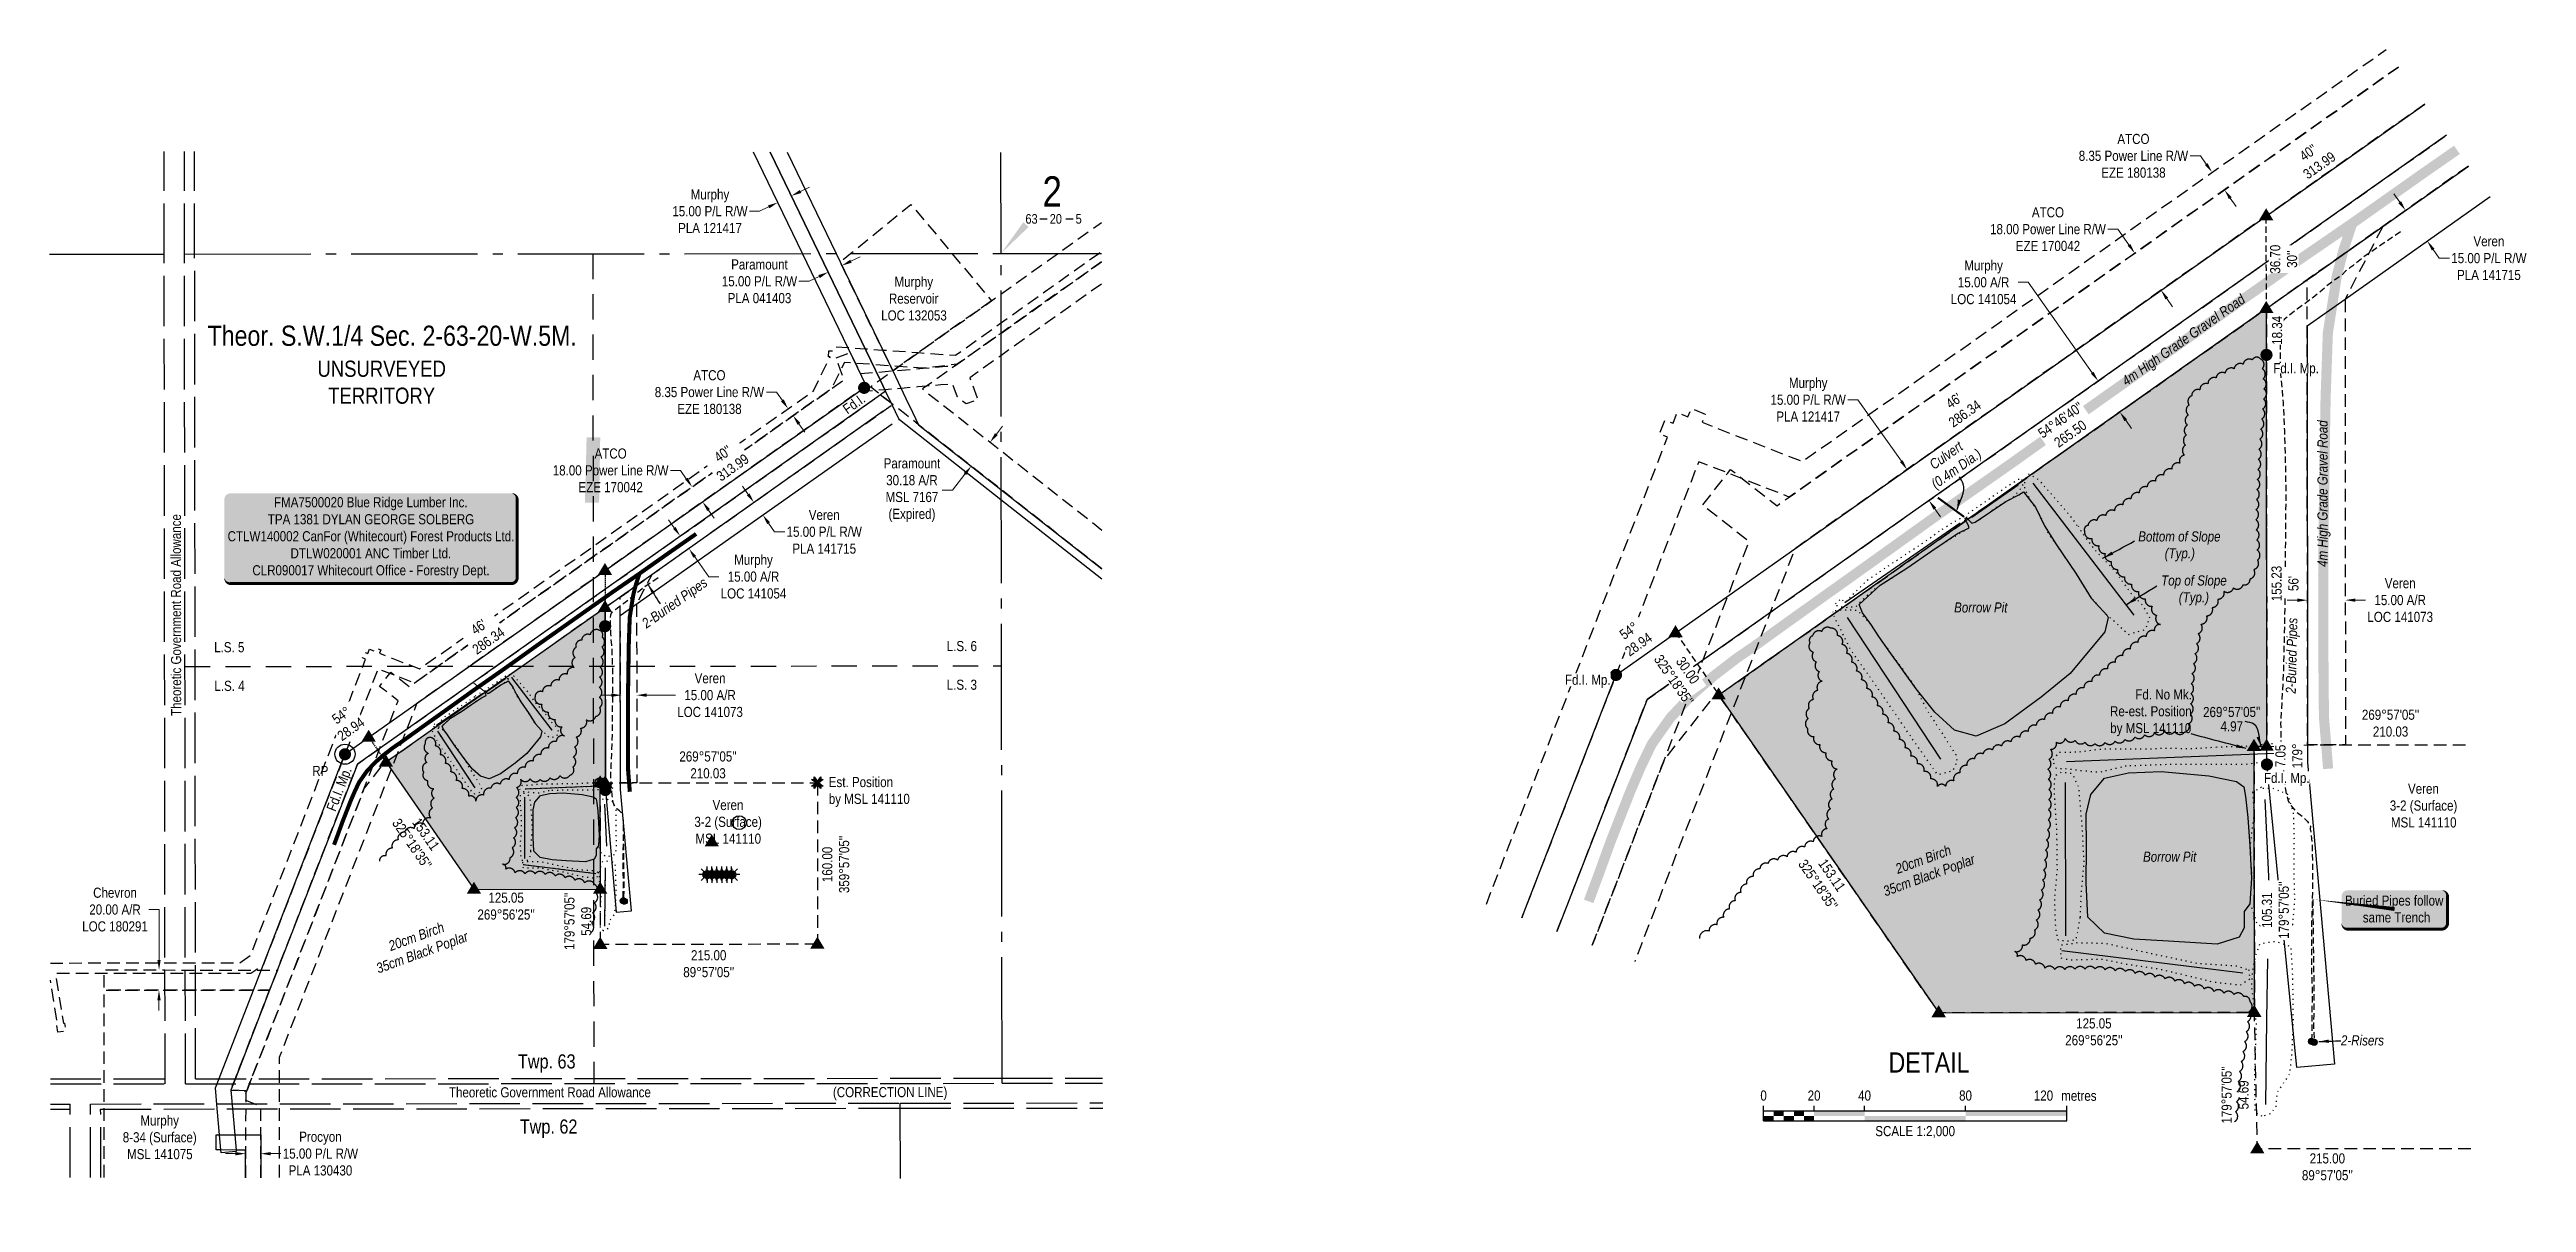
# Model space of a CAD drawing. Extents: x 504234 to 508182, y 6029505 to 6032525.
# Drawn here: x 504748 to 507200, y 6029505 to 6030646 of the extents above; entities that cross this region are included whole.
import ezdxf
from ezdxf.enums import TextEntityAlignment as Align

# ---------------------------------------------------------------- set-up
doc = ezdxf.new("R2010")
doc.units = 0
doc.header["$LTSCALE"] = 5
doc.header["$PDSIZE"] = 0.5
for name, pattern in [('0', [1, 1, 0]), ('foc-ACCESSROAD', [3.75, 2.5, -1.25]), ('foc-FLOWLINE', [3.75, 2.5, -1.25]), ('foc-LSD', [8, 5, -3]), ('foc-QUARTERLINE', [33, 25, -3, 2, -3]), ('foc-TIELINE', [1.875, 1.25, -0.625]), ('foc-TOPO', [1, 0.2, -0.8]), ('foc-TRAV', [1.875, 1.25, -0.625]), ('foc-UNSURVEYED', [12.5, 10, -2.5]), ('UG_PIPE', [1.875, 1.25, -0.625])]:
    doc.linetypes.add(name, pattern=pattern)
doc.layers.get('Defpoints').update_dxf_attribs({"color": 9})
for name, color, linetype in [('10', 1, 'Continuous'), ('35', 37, 'Continuous'), ('9', 3, 'Continuous'), ('AS-PIPE-UG', 44, 'UG_PIPE'), ('AS-PIPE-UG-T', 44, 'Continuous'), ('AS-ROADS', 254, 'Continuous'), ('AS-SYMBOL', 7, 'Continuous'), ('AS-UNDERLAY-H', 141, 'Continuous'), ('C-AR', 13, 'foc-ACCESSROAD'), ('C-RW', 13, 'Continuous'), ('C-SYMBOL', 7, 'Continuous'), ('C-WS', 13, 'foc-ACCESSROAD'), ('C-WS-S', 13, 'Continuous'), ('CG-NOTES', 7, 'Continuous'), ('D-TXT', 6, 'Continuous'), ('DETAIL-T', 7, 'Continuous'), ('F-AR', 190, 'foc-ACCESSROAD'), ('F-EZE', 190, 'foc-FLOWLINE'), ('F-RW', 190, 'Continuous'), ('F-WS', 190, 'foc-ACCESSROAD'), ('L-BD', 7, 'Continuous'), ('L-MON', 1, 'Continuous'), ('L-ROAD-T', 7, 'Continuous'), ('L-SECLBL', 7, 'Continuous'), ('L-SECQ', 8, 'foc-QUARTERLINE'), ('L-SECTION-LSD', 7, 'foc-LSD'), ('L-TIE', 7, 'foc-TIELINE'), ('L-UNS-T', 3, 'Continuous'), ('L-USEC', 7, 'foc-UNSURVEYED'), ('oil_and_gas_wells_pt', 7, 'Continuous'), ('P-PROPOSED', 10, 'Continuous'), ('P-PROPOSED-H', 21, 'Continuous'), ('P-TRAV', 4, 'foc-TRAV'), ('T-BUSH', 110, '0'), ('T-BUSH-T', 110, 'Continuous'), ('T-LOW-AREA', 48, 'foc-TOPO'), ('T-SLOPE', 48, 'Continuous'), ('T-WATER', 160, 'Continuous'), ('T-WATER-H', 133, 'Continuous'), ('T-WATER-T', 170, 'Continuous')]:
    doc.layers.add(name, color=color, linetype=linetype)
for name, color, linetype, lineweight in [('AS-GENERAL', 48, 'Continuous', 18), ('C-AR-T', 13, 'Continuous', 9), ('C-RW-T', 13, 'Continuous', 9), ('C-WS-T', 13, 'Continuous', 9), ('F-AR-T', 190, 'Continuous', 9), ('F-EZE-T', 190, 'Continuous', 9), ('F-RW-T', 190, 'Continuous', 9), ('F-WS-T', 190, 'Continuous', 9), ('T-TEXT', 48, 'Continuous', 18)]:
    doc.layers.add(name, color=color, linetype=linetype, lineweight=lineweight)
doc.styles.add('100L', font='ARIALN.TTF', dxfattribs={"height": 11})
doc.styles.add('175L', font='ARIALN.TTF', dxfattribs={"height": 20})
doc.styles.add('80', font='ARIALN.TTF', dxfattribs={"height": 10})
doc.styles.add('80CG', font='ARIALN.TTF', dxfattribs={"height": 10})
doc.styles.add('80L', font='ARIALN.TTF', dxfattribs={"height": 10})
doc.styles.add('80LS', font='ARIALNI.TTF', dxfattribs={"height": 10})
doc.styles.add('SIMPLEX', font='ARIALN.TTF')
doc.dimstyles.new('Compass 5 000', dxfattribs={"dimscale": 5, "dimtxt": 9, "dimasz": 2, "dimexe": 0.2, "dimexo": 0.0625, "dimgap": 0.5, "dimtad": 0, "dimtih": 1, "dimtoh": 1, "dimzin": 0, "dimdsep": 46, "dimtxsty": '80CG', "dimcen": 0.1, "dimse1": 1, "dimse2": 1, "dimclrd": 256, "dimclrt": 256, "dimaunit": 1, "dimadec": 4, "dimazin": 0, "dimtfac": 0.06, "dimtofl": 0, "dimtmove": 0, "dimatfit": 1, "dimfxl": 0.2, "dimtolj": 1, "dimtzin": 0, "dimlwd": -1, "dimarcsym": 0})

msp = doc.modelspace()

# ---------------------------------------------------------------- texts
at = {"layer": 'AS-PIPE-UG-T', "char_height": 9.99471, "attachment_point": 1, "style": '80L'}
for width, heights, insert, rotation in [(77.86813, [0], (505333.415, 6030081.177), 35.226503), (76.78007, [12.817], (506961.472, 6030008.874), 88.77839)]:
    msp.add_mtext_dynamic_manual_height_columns('{\\fArial Narrow|b0|i1|c0|p34;2-Buried Pipes}', width=width, gutter_width=50, heights=heights, dxfattribs=dict(at, insert=insert, rotation=rotation))
at = {"layer": 'C-SYMBOL', "color": 3, "style": '175L'}
msp.add_text('Theor. S.W.1/4 Sec. 2-63-20-W.5M.', height=20, dxfattribs=at).set_placement((505087.517, 6030347.127), align=Align.BOTTOM_CENTER)
at = {"layer": 'C-WS-T', "attachment_point": 1, "style": '80L'}
for insert, char_height in [((505353.677, 6029903.55), 9.9947), ((507031.606, 6029919.648), 9.99471)]:
    msp.add_mtext_dynamic_manual_height_columns('\\pi50.897;Veren\\P\\pi32.912;3-2 (Surface)\\P\\pi33.986;MSL 141110', width=131.4856, gutter_width=50, heights=[0], dxfattribs=dict(at, insert=insert, char_height=char_height))
at = {"layer": 'D-TXT', "color": 3, "char_height": 13.9926, "attachment_point": 1, "style": '80L'}
for s, insert in [('Twp. 63', (505211.982, 6029651.693)), ('Twp. 62', (505213.823, 6029587.206))]:
    msp.add_mtext_dynamic_manual_height_columns(s, width=101.3954, gutter_width=47.5, heights=[0], dxfattribs=dict(at, insert=insert))
at = {"layer": 'DETAIL-T', "color": 3, "insert": (506605.327, 6029643.643), "char_height": 19.9894, "width": 223.73965, "attachment_point": 5, "style": '80CG'}
msp.add_mtext(' DETAIL', dxfattribs=at)
at = {"layer": 'F-AR-T', "insert": (505537.496, 6030421.55), "char_height": 9.9947, "attachment_point": 1, "style": '80L'}
msp.add_mtext_dynamic_manual_height_columns('\\pi47.131;Murphy\\P\\pi41.612;Reservoir\\P\\pi33.959;LOC 132053', width=131.4856, gutter_width=50, heights=[0], dxfattribs=at)
at = {"layer": 'F-WS-T', "insert": (504791.152, 6029591.25), "char_height": 9.9947, "attachment_point": 1, "style": '80L'}
msp.add_mtext_dynamic_manual_height_columns('\\pi47.131;Murphy\\P\\pi29.728;8-34 (Surface)\\P\\pi33.942;MSL 141075', width=131.4856, gutter_width=50, heights=[0], dxfattribs=at)
at = {"layer": 'L-BD', "color": 3, "style": '80L'}
for s, height, p in [("269°57'05''", 9.99471, (506908.096, 6029990.674)), ('4.97', 9.9947, (506908.142, 6029976.432))]:
    msp.add_text(s, height=height, rotation=0.1822, dxfattribs=at).set_placement(p, align=Align.MIDDLE)
at = {"layer": 'L-BD', "style": '80L'}
for s, height, rotation, p in [("269°57'05''", 0.99947, 0.048, (505295.966, 6029923.736)), ('4.97', 0.9995, 0.048, (505295.967, 6029922.237)), ("179°56'30''", 0.99947, 90.0579, (505296.152, 6029916.323)), ('7.05', 0.9995, 90.0579, (505297.576, 6029916.324))]:
    msp.add_text(s, height=height, rotation=rotation, dxfattribs=at).set_placement(p, align=Align.MIDDLE)
at = {"layer": 'L-BD', "color": 3, "attachment_point": 2, "style": '80L'}
for s, insert, char_height, width, rotation in [("40''\\P 313.99", (506980.972, 6030548.584), 9.9947, 54.51468, 35.2228), ("46'\\P 286.34", (506630.056, 6030302.816), 9.9947, 59.87345, 35.2228), ("153.11\\P325°18'35'' ", (506516.56, 6029831.945), 9.99471, 56.27759, 304.6948), ("125.05\\P269°56'25''", (506771.633, 6029687.344), 9.99471, 64.82303, 0.0593)]:
    msp.add_mtext(s, dxfattribs=dict(at, insert=insert, char_height=char_height, width=width, rotation=rotation))
at = {"layer": 'L-BD', "char_height": 9.99471, "attachment_point": 2, "style": '80L'}
for s, insert, width, rotation in [("269°57'05'' 210.03", (507065.257, 6029992.929), 11.35041, 0.048), ("269°57'05'' 210.03", (505400.091, 6029951.619), 11.35041, 0.048), ("160.00 359°57'05''", (505513.111, 6029839.695), 5.04731, 90.048), ("125.05 269°56'25''", (505200.246, 6029811.796), 11.35079, 0.0589), ("215.00\\P89°57'05'' ", (505400.754, 6029754.788), 10.07687, 0.048), ("215.00\\P89°57'05'' ", (507002.712, 6029553.697), 10.07687, 0.048)]:
    msp.add_mtext(s, dxfattribs=dict(at, insert=insert, width=width, rotation=rotation))
at = {"layer": 'L-MON', "insert": (506784.54, 6030013.019), "char_height": 9.99471, "attachment_point": 1, "style": '80L', "bg_fill": 1, "box_fill_scale": 1, "bg_fill_color": 21, "bg_fill_transparency": 0}
msp.add_mtext_dynamic_manual_height_columns('\\pi28.157;Fd. No Mk.\\P\\pi3.068;Re-est. Position \\P\\pi3.293;by MSL 141110', width=82.20763, gutter_width=50, heights=[0], dxfattribs=at)
at = {"layer": 'L-MON', "insert": (505519.591, 6029926.276), "char_height": 9.99471, "attachment_point": 1, "style": '80L'}
msp.add_mtext_dynamic_manual_height_columns('Est. Position\\Pby MSL 141110', width=80.41745, gutter_width=4.997, heights=[0], dxfattribs=at)
at = {"layer": 'L-ROAD-T', "style": '80L'}
for s, rotation, p in [('Theoretic Government Road Allowance', 90.064887, (504873.573, 6030086.625)), ('Theoretic Government Road Allowance', 0.041252, (505243.605, 6029614.153)), ('(CORRECTION LINE)', 0.041252, (505580.324, 6029614.325))]:
    msp.add_text(s, height=9.9947, rotation=rotation, dxfattribs=at).set_placement(p, align=Align.MIDDLE_CENTER)
at = {"layer": 'L-UNS-T', "color": 3, "insert": (505077.112, 6030316.996), "char_height": 15.99152, "attachment_point": 5, "style": '80L'}
msp.add_mtext_dynamic_manual_height_columns('UNSURVEYED TERRITORY', width=126.41375, gutter_width=47.5, heights=[0], dxfattribs=at)
at = {"layer": 'T-BUSH-T', "char_height": 9.99471, "width": 99.91608, "attachment_point": 2, "rotation": 20, "style": '80LS'}
for insert in [(506601.031, 6029849.431), (505109.69, 6029773.089)]:
    msp.add_mtext('20cm Birch\\P35cm Black Poplar', dxfattribs=dict(at, insert=insert))
at = {"layer": 'T-TEXT', "char_height": 9.99471, "attachment_point": 1, "style": '80L'}
for insert, rotation in [((506798.107, 6030321.226), 35.229167), ((506992.905, 6030134.321), 90)]:
    msp.add_mtext_dynamic_manual_height_columns('{\\fArial Narrow|b0|i1|c0|p34;4m High Grade Gravel Road}', width=145.79772, gutter_width=50, heights=[0], dxfattribs=dict(at, insert=insert, rotation=rotation))
at = {"layer": 'T-TEXT', "char_height": 9.99471, "attachment_point": 1, "style": '80L', "bg_fill": 1, "box_fill_scale": 1, "bg_fill_color": 21, "bg_fill_transparency": 0}
for s, width, insert in [('\\pi0.19905;{\\fArial Narrow|b0|i1|c0|p34;Bottom of Slope \\P\\pi26.413;(Typ.)}', 81.09211, (506815.356, 6030169.431)), ('\\pi0.77955;{\\fArial Narrow|b0|i1|c0|p34;Top of Slope\\P\\pi18.257;(Typ.)}', 64.7794, (506837.427, 6030125.844))]:
    msp.add_mtext_dynamic_manual_height_columns(s, width=width, gutter_width=50, heights=[0], dxfattribs=dict(at, insert=insert))
at = {"layer": 'T-TEXT', "insert": (507016.151, 6029670.529), "char_height": 9.99471, "attachment_point": 1, "style": '80L'}
msp.add_mtext_dynamic_manual_height_columns('{\\fArial Narrow|b0|i1|c0|p34;2-Risers}', width=42.29645, gutter_width=50, heights=[0], dxfattribs=at)
at = {"layer": 'T-WATER-T', "char_height": 9.99471, "attachment_point": 1, "style": '80L'}
for width, insert in [(57.08711, (506633.317, 6030099.121)), (56.26611, (506820.285, 6029852.385))]:
    msp.add_mtext_dynamic_manual_height_columns('{\\fArial Narrow|b0|i1|c0|p34;Borrow Pit}', width=width, gutter_width=50, heights=[0], dxfattribs=dict(at, insert=insert))

# ---------------------------------------------------------------- blocks, each defined once
blk = doc.blocks.new('L-SECLBL')
at = {"layer": '9', "color": 7}
for p, q in [((-5.1, -27.8), (-12.3, -27.8)), ((20.7, -27.8), (13.5, -27.8))]:
    blk.add_line(p, q, dxfattribs=at)
at = {"layer": '10', "color": 2, "style": 'SIMPLEX'}
blk.add_attdef('SEC', text='', height=30, dxfattribs=at).set_placement((0, 0), align=Align.MIDDLE)
at = {"layer": '10', "color": 5, "style": '80L'}
blk.add_attdef('TWP', text='', height=9.5, dxfattribs=at).set_placement((-14.4, -27.4), align=Align.MIDDLE_RIGHT)
blk.add_attdef('RGE', text='', height=9.5, dxfattribs=at).set_placement((3.6, -27.4), align=Align.MIDDLE_CENTER)
blk.add_attdef('MER', text='', height=9.5, dxfattribs=at).set_placement((23.2, -27.4), align=Align.MIDDLE_LEFT)
blk = doc.blocks.new('*D41')
at = {"layer": 'Defpoints', "color": 0, "transparency": 16777216}
for p in [(505469.1, 6030495), (505514.7, 6030400.6), (505528.2, 6030407.1)]:
    blk.add_point(p, dxfattribs=at)
at = {"layer": 'F-RW-T', "transparency": 16777216}
for p, q in [((505460.1, 6030490.7), (505451.1, 6030486.4)), ((505491.6, 6030505.9), (505500.6, 6030510.3)), ((505451.1, 6030486.4), (505441.1, 6030486.4))]:
    blk.add_line(p, q, dxfattribs=at)
for points in [[(505459.4, 6030492.2), (505460.8, 6030489.2), (505469.1, 6030495)], [(505490.9, 6030507.4), (505492.4, 6030504.4), (505482.6, 6030501.6)]]:
    blk.add_solid(points, dxfattribs=at)
at = {"layer": 'F-RW-T', "transparency": 16777216, "insert": (505402, 6030486.4), "char_height": 10, "attachment_point": 5, "style": '80CG'}
blk.add_mtext('\\A1;Murphy\\P15.00 P/L R/W\\PPLA 121417', dxfattribs=at)
blk = doc.blocks.new('*D42')
at = {"layer": 'Defpoints', "color": 0, "transparency": 16777216}
for p in [(505507.8, 6030449.3), (505521.3, 6030455.8), (505519, 6030426.1)]:
    blk.add_point(p, dxfattribs=at)
at = {"layer": 'F-RW-T', "transparency": 16777216}
for p, q in [((505541.5, 6030436.9), (505550.6, 6030441.3)), ((505500.1, 6030417), (505490.1, 6030417)), ((505510, 6030421.7), (505500.1, 6030417))]:
    blk.add_line(p, q, dxfattribs=at)
for points in [[(505509.3, 6030423.2), (505510.8, 6030420.2), (505519, 6030426.1)], [(505540.8, 6030438.4), (505542.3, 6030435.4), (505532.5, 6030432.6)]]:
    blk.add_solid(points, dxfattribs=at)
at = {"layer": 'F-RW-T', "transparency": 16777216, "insert": (505451, 6030417), "char_height": 10, "attachment_point": 5, "style": '80CG'}
blk.add_mtext('\\A1;Paramount\\P15.00 P/L R/W\\PPLA 041403', dxfattribs=at)
blk = doc.blocks.new('*D43')
at = {"layer": 'C-RW-T', "transparency": 16777216}
for p, q in [((505439.8, 6030206.1), (505434.1, 6030214.2)), ((505460, 6030177.5), (505466, 6030169)), ((505466, 6030169), (505476, 6030169))]:
    blk.add_line(p, q, dxfattribs=at)
for points in [[(505441.2, 6030207), (505438.5, 6030205.1), (505445.6, 6030197.9)], [(505461.4, 6030178.5), (505458.7, 6030176.5), (505454.3, 6030185.7)]]:
    blk.add_solid(points, dxfattribs=at)
at = {"layer": 'Defpoints', "color": 0, "transparency": 16777216}
for p in [(505489, 6030228.5), (505497.6, 6030216.3), (505454.3, 6030185.7)]:
    blk.add_point(p, dxfattribs=at)
at = {"layer": 'C-RW-T', "transparency": 16777216, "insert": (505515.1, 6030169), "char_height": 10, "attachment_point": 5, "style": '80CG'}
blk.add_mtext('\\A1;Veren\\P15.00 P/L R/W\\PPLA 141715', dxfattribs=at)
blk = doc.blocks.new('*D44')
at = {"layer": 'C-AR-T', "transparency": 16777216}
for p, q in [((505304.5, 6030007.3), (505294.5, 6030007.2)), ((505339.5, 6030007.3), (505367.8, 6030007.3))]:
    blk.add_line(p, q, dxfattribs=at)
for points in [[(505304.5, 6030008.9), (505304.5, 6030005.6), (505314.5, 6030007.3)], [(505339.5, 6030009), (505339.5, 6030005.6), (505329.5, 6030007.3)]]:
    blk.add_solid(points, dxfattribs=at)
at = {"layer": 'Defpoints', "color": 0, "transparency": 16777216}
for p in [(505314.5, 6030029.1), (505329.5, 6030029.1), (505329.5, 6030007.3)]:
    blk.add_point(p, dxfattribs=at)
at = {"layer": 'C-AR-T', "transparency": 16777216, "insert": (505402.1, 6030007.3), "char_height": 10, "attachment_point": 5, "style": '80CG'}
blk.add_mtext('\\A1;Veren\\P15.00 A/R\\PLOC 141073', dxfattribs=at)
blk = doc.blocks.new('*D45')
at = {"layer": 'Defpoints', "color": 0, "transparency": 16777216}
for p in [(505396, 6030181.2), (505381.2, 6030152.4), (505404.6, 6030169)]:
    blk.add_point(p, dxfattribs=at)
at = {"layer": 'F-AR-T', "transparency": 16777216}
for p, q in [((505366.7, 6030172.8), (505361, 6030181)), ((505386.9, 6030144.2), (505400.8, 6030124.6)), ((505400.8, 6030124.6), (505410.8, 6030124.6))]:
    blk.add_line(p, q, dxfattribs=at)
for points in [[(505368.1, 6030173.8), (505365.4, 6030171.9), (505372.5, 6030164.7)], [(505388.3, 6030145.2), (505385.6, 6030143.3), (505381.2, 6030152.4)]]:
    blk.add_solid(points, dxfattribs=at)
at = {"layer": 'F-AR-T', "transparency": 16777216, "insert": (505445.1, 6030124.6), "char_height": 10, "attachment_point": 5, "style": '80CG'}
blk.add_mtext('\\A1;Murphy\\P15.00 A/R\\PLOC 141054', dxfattribs=at)
blk = doc.blocks.new('*D46')
at = {"layer": 'Defpoints', "color": 0, "transparency": 16777216}
for p in [(504856.8, 6029735.2), (504922.4, 6029735.2), (504922.4, 6029715.2)]:
    blk.add_point(p, dxfattribs=at)
at = {"layer": 'F-AR-T', "transparency": 16777216}
for p, q in [((504846.8, 6029795), (504856.8, 6029795)), ((504856.8, 6029795), (504856.8, 6029755.2)), ((504856.8, 6029745.2), (504856.8, 6029755.2)), ((504856.7, 6029705.2), (504856.7, 6029695.2))]:
    blk.add_line(p, q, dxfattribs=at)
for points in [[(504855.1, 6029745.2), (504858.4, 6029745.2), (504856.8, 6029735.2)], [(504855.1, 6029705.2), (504858.4, 6029705.2), (504856.7, 6029715.2)]]:
    blk.add_solid(points, dxfattribs=at)
at = {"layer": 'F-AR-T', "transparency": 16777216, "insert": (504813.2, 6029795), "char_height": 10, "attachment_point": 5, "style": '80CG'}
blk.add_mtext('\\A1;Chevron\\P20.00 A/R\\PLOC 180291', dxfattribs=at)
blk = doc.blocks.new('*D47')
at = {"layer": 'Defpoints', "color": 0, "transparency": 16777216}
for p in [(505474.6, 6030287.5), (505479.4, 6030290.9), (505479.5, 6030280.6)]:
    blk.add_point(p, dxfattribs=at)
at = {"layer": 'F-EZE-T', "transparency": 16777216}
for p, q in [((505467.9, 6030307.3), (505457.9, 6030307.3)), ((505473.7, 6030299.1), (505467.9, 6030307.3)), ((505490.1, 6030275.8), (505495.8, 6030267.7))]:
    blk.add_line(p, q, dxfattribs=at)
for points in [[(505475, 6030300.1), (505472.3, 6030298.1), (505479.4, 6030290.9)], [(505491.4, 6030276.8), (505488.7, 6030274.9), (505484.3, 6030284)]]:
    blk.add_solid(points, dxfattribs=at)
at = {"layer": 'F-EZE-T', "transparency": 16777216, "insert": (505401.5, 6030307.3), "char_height": 10, "attachment_point": 5, "style": '80CG'}
blk.add_mtext('\\A1;ATCO\\P8.35 Power Line R/W\\PEZE 180138', dxfattribs=at)
blk = doc.blocks.new('GAS')
h = blk.add_hatch(color=255)
h.dxf.hatch_style = 1
edge = h.paths.add_edge_path()
edge.add_arc((0, 0), 0.9, 0, 360)
for p, q in [((-0.81, 0), (-1.62, 0)), ((-0.57, 0.57), (-1.14, 1.14)), ((0, 0.81), (0, 1.62)), ((0.57, 0.57), (1.14, 1.14)), ((1.62, 0), (0.81, 0)), ((-0.57, -0.57), (-1.14, -1.14)), ((0, -0.81), (0, -1.62)), ((1.14, -1.14), (0.57, -0.57))]:
    blk.add_line(p, q)
blk.add_circle((0, 0), 0.8)
blk = doc.blocks.new('*D48')
at = {"layer": 'Defpoints', "color": 0, "transparency": 16777216}
for p in [(505677.5, 6030259.1), (505658.9, 6030235.4), (505660.6, 6030234.1)]:
    blk.add_point(p, dxfattribs=at)
at = {"layer": 'F-WS-T', "transparency": 16777216}
for p, q in [((505685.5, 6030265.6), (505691.6, 6030273.5)), ((505654.4, 6030226.2), (505641.9, 6030210.3)), ((505641.9, 6030210.3), (505631.9, 6030210.3))]:
    blk.add_line(p, q, dxfattribs=at)
for points in [[(505684.1, 6030266.7), (505686.8, 6030264.6), (505679.3, 6030257.8)], [(505653.1, 6030227.2), (505655.7, 6030225.2), (505660.6, 6030234.1)]]:
    blk.add_solid(points, dxfattribs=at)
at = {"layer": 'F-WS-T', "transparency": 16777216, "insert": (505601.9, 6030210.3), "char_height": 10, "attachment_point": 5, "style": '80CG'}
blk.add_mtext('\\A1;Paramount\\P30.18 A/R\\PMSL 7167\\P(Expired)', dxfattribs=at)
blk = doc.blocks.new('*U40')
h = blk.add_hatch(color=255)
edge = h.paths.add_edge_path()
edge.add_line((-139, -45.5), (139, -45.5))
edge.add_arc((139, -39.5), 6, 270, 360)
edge.add_line((145, -39.5), (145, 38))
edge.add_arc((139, 38), 6, 0, 90)
edge.add_line((139, 44), (-139, 44))
edge.add_arc((-139, 38), 6, 90, 180)
edge.add_line((-145, 38), (-145, -39.5))
edge.add_arc((-139, -39.5), 6, 180, 270)
at = {"color": 44, "flags": 128}
blk.add_lwpolyline([(-139, -45.5, 3, 3, 0), (139, -45.5, 3, 3, 0.414214), (145, -39.5, 3, 3, 0), (145, 38, 3, 0, 0.414214), (139, 44, 0, 0, 0), (-139, 44, 0, 0, 0.414214), (-145, 38, 0, 0, 0), (-145, -39.5, 0, 3, 0.414214)], format="xyseb", close=True, dxfattribs=at)
at = {"color": 44, "style": '80'}
blk.add_attdef('ENTER_TEXT_001', (-36, -5), '', height=10, dxfattribs=at)
blk = doc.blocks.new('*D49')
at = {"layer": 'Defpoints', "color": 0, "transparency": 16777216}
for p in [(504942.4, 6029546.7), (504957.4, 6029553.4), (504957.4, 6029546.6)]:
    blk.add_point(p, dxfattribs=at)
at = {"layer": 'F-EZE-T', "transparency": 16777216}
for p, q in [((504932.4, 6029553.4), (504922.4, 6029553.4)), ((504967.4, 6029553.4), (504977.4, 6029553.4))]:
    blk.add_line(p, q, dxfattribs=at)
for points in [[(504932.4, 6029555), (504932.4, 6029551.7), (504942.4, 6029553.4)], [(504967.4, 6029555), (504967.4, 6029551.7), (504957.4, 6029553.4)]]:
    blk.add_solid(points, dxfattribs=at)
at = {"layer": 'F-EZE-T', "transparency": 16777216, "insert": (505016.5, 6029553.4), "char_height": 10, "attachment_point": 5, "style": '80CG'}
blk.add_mtext('\\A1;Procyon\\P15.00 P/L R/W\\PPLA 130430', dxfattribs=at)
blk = doc.blocks.new('*D50')
at = {"layer": 'Defpoints', "color": 0, "transparency": 16777216}
for p in [(505384.4, 6030213.4), (505386.5, 6030214.9), (505396.9, 6030200.2)]:
    blk.add_point(p, dxfattribs=at)
at = {"layer": 'F-EZE-T', "transparency": 16777216}
for p, q in [((505372.9, 6030229.8), (505362.9, 6030229.8)), ((505378.6, 6030221.6), (505372.9, 6030229.8)), ((505400.5, 6030190.6), (505406.3, 6030182.4))]:
    blk.add_line(p, q, dxfattribs=at)
for points in [[(505380, 6030222.6), (505377.3, 6030220.7), (505384.4, 6030213.4)], [(505401.9, 6030191.5), (505399.2, 6030189.6), (505394.8, 6030198.7)]]:
    blk.add_solid(points, dxfattribs=at)
at = {"layer": 'F-EZE-T', "transparency": 16777216, "insert": (505303.7, 6030229.8), "char_height": 10, "attachment_point": 5, "style": '80CG'}
blk.add_mtext('\\A1;ATCO\\P18.00 Power Line R/W\\PEZE 170042', dxfattribs=at)
blk = doc.blocks.new('TRIA')
blk.add_hatch(color=255).paths.add_polyline_path([(-0.04, 1.52), (-1.47, -0.87), (1.39, -0.87)])
blk = doc.blocks.new('TRIAA')
blk.add_blockref('TRIA', (0, 0))
blk = doc.blocks.new('TRIB')
at = {"color": 1}
blk.add_lwpolyline([(-1.12, -0.67), (-0.04, 1.13), (1.04, -0.67)], close=True, dxfattribs=at)
blk = doc.blocks.new('TRIBB')
blk.add_blockref('TRIB', (0, 0))
blk = doc.blocks.new('TRICC')
for name in ['TRIAA', 'TRIBB']:
    blk.add_blockref(name, (0, 0))
blk = doc.blocks.new('plspike')
blk.add_blockref('TRICC', (0, 0))
blk = doc.blocks.new('fdia')
at = {"color": 255, "const_width": 1}
blk.add_lwpolyline([(-0.5, 0, 1), (0.5, 0, 1)], format="xyb", close=True, dxfattribs=at)
blk = doc.blocks.new('Fdiaa')
blk.add_blockref('fdia', (0, 0))
blk = doc.blocks.new('fdib')
at = {"color": 1, "const_width": 1.6}
blk.add_lwpolyline([(-0.4, 0, 1), (0.4, 0, 1)], format="xyb", close=True, dxfattribs=at)
at = {"color": 1}
blk.add_circle((0, 0), 0.8, dxfattribs=at)
blk = doc.blocks.new('Fdibb')
blk.add_blockref('fdib', (0, 0))
blk = doc.blocks.new('fdicc')
for name in ['Fdibb', 'Fdiaa']:
    blk.add_blockref(name, (0, 0))
blk = doc.blocks.new('FDI')
blk.add_blockref('fdicc', (0, 0))
blk = doc.blocks.new('RISER')
h = blk.add_hatch(color=255)
h.dxf.hatch_style = 1
edge = h.paths.add_edge_path()
edge.add_arc((0, 0), 0.7, 0, 360)
blk.add_hatch(color=48).paths.add_polyline_path([(0.58, -0.15), (-0.58, -0.15, 0.774597)])
at = {"color": 48}
blk.add_line((-0.58, -0.15), (0.58, -0.15), dxfattribs=at)
blk.add_circle((0, 0), 0.6, dxfattribs=at)
blk = doc.blocks.new('*D52')
at = {"layer": 'C-AR-T', "transparency": 16777216}
for p, q in [((506973, 6030101.3), (506963, 6030101.3)), ((507030.5, 6030101.4), (507040.5, 6030101.4))]:
    blk.add_line(p, q, dxfattribs=at)
for points in [[(506973, 6030103), (506973, 6030099.6), (506983, 6030101.3)], [(507030.5, 6030103), (507030.5, 6030099.7), (507020.5, 6030101.4)]]:
    blk.add_solid(points, dxfattribs=at)
at = {"layer": 'Defpoints', "color": 0, "transparency": 16777216}
for p in [(506982.9, 6030228), (507020.4, 6030228), (507020.5, 6030101.4)]:
    blk.add_point(p, dxfattribs=at)
at = {"layer": 'C-AR-T', "transparency": 16777216, "insert": (507074.8, 6030101.4), "char_height": 10, "attachment_point": 5, "style": '80CG'}
blk.add_mtext('\\A1;Veren\\P15.00 A/R\\PLOC 141073', dxfattribs=at)
blk = doc.blocks.new('*D53')
at = {"layer": 'Defpoints', "color": 0, "transparency": 16777216}
for p in [(506861.3, 6030479.6), (506812.1, 6030444.9), (506887.3, 6030442.9)]:
    blk.add_point(p, dxfattribs=at)
at = {"layer": 'F-EZE-T', "transparency": 16777216}
for p, q in [((506795.4, 6030468.6), (506785.4, 6030468.6)), ((506806.4, 6030453.1), (506795.4, 6030468.6)), ((506843.9, 6030400), (506849.6, 6030391.8))]:
    blk.add_line(p, q, dxfattribs=at)
for points in [[(506807.7, 6030454), (506805, 6030452.1), (506812.1, 6030444.9)], [(506845.2, 6030400.9), (506842.5, 6030399), (506838.1, 6030408.1)]]:
    blk.add_solid(points, dxfattribs=at)
at = {"layer": 'F-EZE-T', "transparency": 16777216, "insert": (506726.2, 6030468.6), "char_height": 10, "attachment_point": 5, "style": '80CG'}
blk.add_mtext('\\A1;ATCO\\P18.00 Power Line R/W\\PEZE 170042', dxfattribs=at)
blk = doc.blocks.new('*D54')
at = {"layer": 'Defpoints', "color": 0, "transparency": 16777216}
for p in [(506775.8, 6030318.3), (506788.1, 6030326.9), (506809.7, 6030296.3)]:
    blk.add_point(p, dxfattribs=at)
at = {"layer": 'F-AR-T', "transparency": 16777216}
for p, q in [((506706.7, 6030416), (506696.7, 6030416)), ((506770, 6030326.4), (506706.7, 6030416)), ((506803.2, 6030279.5), (506808.9, 6030271.3))]:
    blk.add_line(p, q, dxfattribs=at)
for points in [[(506771.4, 6030327.4), (506768.7, 6030325.5), (506775.8, 6030318.3)], [(506804.5, 6030280.4), (506801.8, 6030278.5), (506797.4, 6030287.6)]]:
    blk.add_solid(points, dxfattribs=at)
at = {"layer": 'F-AR-T', "transparency": 16777216, "insert": (506662.5, 6030416), "char_height": 10, "attachment_point": 5, "style": '80CG'}
blk.add_mtext('\\A1;Murphy\\P15.00 A/R\\PLOC 141054', dxfattribs=at)
blk = doc.blocks.new('*D55')
at = {"layer": 'Defpoints', "color": 0, "transparency": 16777216}
for p in [(506888.4, 6030524.7), (506888.6, 6030524.9), (506900.6, 6030507.4)]:
    blk.add_point(p, dxfattribs=at)
at = {"layer": 'F-EZE-T', "transparency": 16777216}
for p, q in [((506877.1, 6030541.2), (506867.1, 6030541.2)), ((506882.9, 6030533), (506877.1, 6030541.2)), ((506906.6, 6030499.4), (506912.4, 6030491.2))]:
    blk.add_line(p, q, dxfattribs=at)
for points in [[(506884.2, 6030534), (506881.5, 6030532.1), (506888.6, 6030524.9)], [(506908, 6030500.3), (506905.3, 6030498.4), (506900.9, 6030507.5)]]:
    blk.add_solid(points, dxfattribs=at)
at = {"layer": 'F-EZE-T', "transparency": 16777216, "insert": (506810.8, 6030541.2), "char_height": 10, "attachment_point": 5, "style": '80CG'}
blk.add_mtext('\\A1;ATCO\\P8.35 Power Line R/W\\PEZE 180138', dxfattribs=at)
blk = doc.blocks.new('*D56')
at = {"layer": 'C-RW-T', "transparency": 16777216}
for p, q in [((507074.3, 6030495.4), (507068.6, 6030503.5)), ((507107.5, 6030448.4), (507113.5, 6030439.9)), ((507113.5, 6030439.9), (507123.5, 6030439.9))]:
    blk.add_line(p, q, dxfattribs=at)
for points in [[(507075.7, 6030496.3), (507073, 6030494.4), (507080.1, 6030487.2)], [(507108.8, 6030449.4), (507106.1, 6030447.5), (507101.7, 6030456.6)]]:
    blk.add_solid(points, dxfattribs=at)
at = {"layer": 'Defpoints', "color": 0, "transparency": 16777216}
for p in [(507125.4, 6030519.2), (507147, 6030488.6), (507101.7, 6030456.6)]:
    blk.add_point(p, dxfattribs=at)
at = {"layer": 'C-RW-T', "transparency": 16777216, "insert": (507162.6, 6030439.9), "char_height": 10, "attachment_point": 5, "style": '80CG'}
blk.add_mtext('\\A1;Veren\\P15.00 P/L R/W\\PPLA 141715', dxfattribs=at)
blk = doc.blocks.new('*U57')
h = blk.add_hatch(color=50)
edge = h.paths.add_edge_path()
edge.add_line((-46.5, -20), (46.5, -20))
edge.add_arc((46.5, -14), 6, 270, 360)
edge.add_line((52.5, -14), (52.5, 12.5))
edge.add_arc((46.5, 12.5), 6, 0, 90)
edge.add_line((46.5, 18.5), (-46.5, 18.5))
edge.add_arc((-46.5, 12.5), 6, 90, 180)
edge.add_line((-52.5, 12.5), (-52.5, -14))
edge.add_arc((-46.5, -14), 6, 180, 270)
at = {"flags": 128}
blk.add_lwpolyline([(-46.5, -20, 3, 3, 0), (46.5, -20, 3, 3, 0.414214), (52.5, -14, 3, 3, 0), (52.5, 12.5, 3, 0, 0.414214), (46.5, 18.5, 0, 0, 0), (-46.5, 18.5, 0, 0, 0.414214), (-52.5, 12.5, 0, 0, 0), (-52.5, -14, 0, 3, 0.414214)], format="xyseb", close=True, dxfattribs=at)
at = {"color": 1, "style": '80'}
blk.add_attdef('ENTER_TEXT_001', (-26.8, -4.9), '', height=10, dxfattribs=at)
blk = doc.blocks.new('*U58')
at = {"layer": '35', "color": 3}
blk.add_circle((0, 0), 10, dxfattribs=at)
at = {"layer": '35', "color": 3, "style": '80'}
blk.add_attdef('RP_001', (-32.4, -21.5), '', height=10, dxfattribs=at)
blk = doc.blocks.new('*U39')
at = {"color": 0}
for p, q in [((-150, 0), (-150, 15)), ((-150, 10), (150.2, 10)), ((-150, 0), (150.2, 0)), ((-100, 10), (-100, 15)), ((-50, 10), (-50, 15)), ((50, 10), (50, 15)), ((150.2, 0), (150.2, 15))]:
    blk.add_line(p, q, dxfattribs=at)
for points in [[(-150, 5), (-140, 5), (-150, 0), (-140, 0)], [(-140, 10), (-130, 10), (-140, 5), (-130, 5)], [(-130, 5), (-120, 5), (-130, 0), (-120, 0)], [(-120, 10), (-110, 10), (-120, 5), (-110, 5)], [(-110, 5), (-100, 5), (-110, 0), (-100, 0)], [(-100, 10), (-50, 10), (-100, 5), (-50, 5)], [(-50, 5), (50, 5), (-50, 0), (50, 0)], [(50, 10), (150.2, 10), (50, 5), (150.2, 5)]]:
    blk.add_solid(points, dxfattribs=at)
at = {"color": 0, "style": '80'}
blk.add_text('metres', height=10, dxfattribs=at).set_placement((162.2, 20), align=Align.CENTER)
at = {"color": 0, "char_height": 10, "style": '80'}
for s, insert, attachment_point in [('0', (-150, 30.2), 2), ('20', (-100, 30.2), 2), ('40', (-50, 30.2), 2), ('80', (50, 30.2), 2), ('120', (136.7, 30.2), 3), ('SCALE 1:2,000', (0.1, -5), 2)]:
    blk.add_mtext(s, dxfattribs=dict(at, insert=insert, attachment_point=attachment_point))
blk = doc.blocks.new('STRIA')
blk.add_hatch(color=255).paths.add_polyline_path([(-0.04, 1.52), (-1.47, -0.87), (1.39, -0.87)])
blk = doc.blocks.new('STRIAA')
blk.add_blockref('STRIA', (0, 0))
blk = doc.blocks.new('STRIB')
at = {"color": 1}
blk.add_solid([(-1.12, -0.67), (-0.04, 1.13), (1.04, -0.67)], dxfattribs=at)
blk = doc.blocks.new('STRIBB')
blk.add_blockref('STRIB', (0, 0))
blk = doc.blocks.new('STRICC')
for name in ['STRIAA', 'STRIBB']:
    blk.add_blockref(name, (0, 0))
blk = doc.blocks.new('fdspike')
blk.add_blockref('STRICC', (0, 0))
blk = doc.blocks.new('TEMP')
h = blk.add_hatch(color=255)
h.dxf.hatch_style = 1
h.paths.add_polyline_path([(0, 0.25), (-0.67, 1.15), (-0.67, 0.67), (-1.15, 0.67), (-0.25, 0), (-1.15, -0.67), (-0.67, -0.67), (-0.67, -1.15), (0, -0.25), (0.67, -1.15), (0.67, -0.67), (1.15, -0.67), (0.25, 0), (1.15, 0.67), (0.67, 0.67), (0.67, 1.15)])
h.paths.add_polyline_path([(0.57, 0.85), (0.57, 0.57), (0.85, 0.57), (0.08, 0), (0.85, -0.57), (0.57, -0.57), (0.57, -0.85), (0, -0.08), (-0.57, -0.85), (-0.57, -0.57), (-0.85, -0.57), (-0.08, 0), (-0.85, 0.57), (-0.57, 0.57), (-0.57, 0.85), (0, 0.08)], flags=16)
h = blk.add_hatch(color=1)
h.dxf.hatch_style = 1
h.paths.add_polyline_path([(0, 0.08), (-0.57, 0.85), (-0.57, 0.57), (-0.85, 0.57), (-0.08, 0), (-0.85, -0.57), (-0.57, -0.57), (-0.57, -0.85), (0, -0.08), (0.57, -0.85), (0.57, -0.57), (0.85, -0.57), (0.08, 0), (0.85, 0.57), (0.57, 0.57), (0.57, 0.85)])
at = {"color": 1}
for p, q in [((-0.08, 0), (0.08, 0)), ((0, 0.08), (0, -0.08))]:
    blk.add_line(p, q, dxfattribs=at)
at = {"color": 255, "flags": 128}
blk.add_lwpolyline([(-0.25, 0), (-1.15, 0.67), (-0.67, 0.67), (-0.67, 1.15), (0, 0.25), (0.67, 1.15), (0.67, 0.67), (1.15, 0.67), (0.25, 0), (1.15, -0.67), (0.67, -0.67), (0.67, -1.15), (0, -0.25), (-0.67, -1.15), (-0.67, -0.67), (-1.15, -0.67)], close=True, dxfattribs=at)
at = {"color": 1, "flags": 128}
blk.add_lwpolyline([(-0.08, 0), (-0.85, 0.57), (-0.57, 0.57), (-0.57, 0.85), (0, 0.08), (0.57, 0.85), (0.57, 0.57), (0.85, 0.57), (0.08, 0), (0.85, -0.57), (0.57, -0.57), (0.57, -0.85), (0, -0.08), (-0.57, -0.85), (-0.57, -0.57), (-0.85, -0.57)], close=True, dxfattribs=at)
blk = doc.blocks.new('*D59')
at = {"layer": 'Defpoints', "color": 0, "transparency": 16777216}
for p in [(506586.8, 6030230.7), (506565.9, 6030215.9), (506587.5, 6030185.3)]:
    blk.add_point(p, dxfattribs=at)
at = {"layer": 'F-RW-T', "transparency": 16777216}
for p, q in [((506538, 6030299.8), (506528, 6030299.8)), ((506581.1, 6030238.9), (506538, 6030299.8)), ((506614.2, 6030191.9), (506620, 6030183.8))]:
    blk.add_line(p, q, dxfattribs=at)
for points in [[(506582.4, 6030239.8), (506579.7, 6030237.9), (506586.8, 6030230.7)], [(506615.6, 6030192.9), (506612.8, 6030191), (506608.4, 6030200.1)]]:
    blk.add_solid(points, dxfattribs=at)
at = {"layer": 'F-RW-T', "transparency": 16777216, "insert": (506488.9, 6030299.8), "char_height": 10, "attachment_point": 5, "style": '80CG'}
blk.add_mtext('\\A1;Murphy\\P15.00 P/L R/W\\PPLA 121417', dxfattribs=at)

# ---------------------------------------------------------------- dimensions: what is measured, and where the dimension line sits
at = {"layer": 'C-AR-T'}
dim = msp.add_linear_dim(base=(505329.476, 6030007.276), p1=(505314.453, 6030029.077), p2=(505329.454, 6030029.092), angle=0.058358, text='Veren\\P15.00 A/R\\PLOC 141073', dimstyle='Compass 5 000', dxfattribs=at)
dim.commit()
dim.dimension.update_dxf_attribs({"geometry": '*D44', "text_midpoint": (505402.141, 6030007.315), "dimtype": 161})
at = {"layer": 'C-RW-T', "color": 6}
dim = msp.add_linear_dim(base=(507101.711, 6030456.587), p1=(507125.384, 6030519.186), p2=(507147.004, 6030488.568), angle=305.226503, text='Veren\\P15.00 P/L R/W\\PPLA 141715', dimstyle='Compass 5 000', dxfattribs=at)
dim.commit()
dim.dimension.update_dxf_attribs({"geometry": '*D56', "text_midpoint": (507162.558, 6030439.931), "dimtype": 161})
at = {"layer": 'F-AR-T'}
dim = msp.add_linear_dim(base=(505381.169, 6030152.408), p1=(505395.966, 6030181.225), p2=(505404.621, 6030168.969), angle=305.228437, text='Murphy\\P15.00 A/R\\PLOC 141054', dimstyle='Compass 5 000', dxfattribs=at)
dim.commit()
dim.dimension.update_dxf_attribs({"geometry": '*D45', "text_midpoint": (505445.115, 6030124.574), "dimtype": 161})
dim = msp.add_linear_dim(base=(504856.752, 6029735.204), p1=(504922.42, 6029715.203), p2=(504922.421, 6029735.199), angle=89.996074, text='Chevron\\P20.00 A/R\\PLOC 180291', dimstyle='Compass 5 000', override={"dimtmove": 1}, dxfattribs=at)
dim.commit()
dim.dimension.update_dxf_attribs({"geometry": '*D46', "text_midpoint": (504836.93, 6029794.975), "dimtype": 161})
at = {"layer": 'F-EZE-T', "color": 6}
dim = msp.add_aligned_dim(p1=(506900.629, 6030507.384), p2=(506888.405, 6030524.696), distance=-0.284, text='ATCO\\P8.35 Power Line R/W\\PEZE 180138', dimstyle='Compass 5 000', dxfattribs=at)
dim.commit()
dim.dimension.update_dxf_attribs({"geometry": '*D55', "text_midpoint": (506810.761, 6030541.198)})
dim = msp.add_linear_dim(base=(506812.135, 6030444.896), p1=(506887.285, 6030442.874), p2=(506861.329, 6030479.633), angle=125.226619, text='ATCO\\P18.00 Power Line R/W\\PEZE 170042', dimstyle='Compass 5 000', dxfattribs=at)
dim.commit()
dim.dimension.update_dxf_attribs({"geometry": '*D53', "text_midpoint": (506726.241, 6030468.623), "dimtype": 161})
at = {"layer": 'F-EZE-T'}
dim = msp.add_linear_dim(base=(504957.377, 6029553.371), p1=(504942.368, 6029546.655), p2=(504957.375, 6029546.649), angle=359.9782, text='Procyon\\P15.00 P/L R/W\\PPLA 130430', dimstyle='Compass 5 000', dxfattribs=at)
dim.commit()
dim.dimension.update_dxf_attribs({"geometry": '*D49', "text_midpoint": (505016.463, 6029553.363), "dimtype": 161})
at = {"layer": 'F-RW-T'}
for base, p1, p2, angle, text, picture, middle in [((505469.109, 6030495.046), (505528.194, 6030407.095), (505514.681, 6030400.576), 205.752423, 'Murphy\\P15.00 P/L R/W\\PPLA 121417', '*D41', (505402.01, 6030486.356)), ((505519.039, 6030426.072), (505521.332, 6030455.826), (505507.829, 6030449.313), 205.751109, 'Paramount\\P15.00 P/L R/W\\PPLA 041403', '*D42', (505451.05, 6030416.953))]:
    dim = msp.add_linear_dim(base=base, p1=p1, p2=p2, angle=angle, text=text, dimstyle='Compass 5 000', dxfattribs=at)
    dim.commit()
    dim.dimension.update_dxf_attribs({"geometry": picture, "text_midpoint": middle, "dimtype": 161})
at = {"layer": 'F-RW-T', "color": 6}
dim = msp.add_linear_dim(base=(506586.825, 6030230.7), p1=(506587.502, 6030185.307), p2=(506565.888, 6030215.916), angle=125.227189, text='Murphy\\P15.00 P/L R/W\\PPLA 121417', dimstyle='Compass 5 000', dxfattribs=at)
dim.commit()
dim.dimension.update_dxf_attribs({"geometry": '*D59', "text_midpoint": (506488.932, 6030299.818), "dimtype": 161})
at = {"layer": 'F-WS-T'}
dim = msp.add_linear_dim(base=(505660.605, 6030234.057), p1=(505677.54, 6030259.142), p2=(505658.872, 6030235.42), angle=231.798579, text='Paramount\\P30.18 A/R\\PMSL 7167\\P(Expired)', dimstyle='Compass 5 000', dxfattribs=at)
dim.commit()
dim.dimension.update_dxf_attribs({"geometry": '*D48', "text_midpoint": (505601.894, 6030210.336), "dimtype": 161})

# ---------------------------------------------------------------- hatches: boundary and pattern name
at = {"layer": 'AS-UNDERLAY-H'}
h = msp.add_hatch(color=256, dxfattribs=at)
h.dxf.hatch_style = 1
h.paths.add_polyline_path([(505279.964, 6030262.689), (505293.419, 6030262.529), (505292.298, 6030198.009), (505278.202, 6030197.848)])
at = {"layer": 'P-PROPOSED-H'}
h = msp.add_hatch(color=256, dxfattribs=at)
h.dxf.hatch_style = 1
h.paths.add_polyline_path([(506930.534, 6029693.166), (506930.254, 6029956.514), (506942.797, 6029956.553), (506942.359, 6030389.983), (506400.461, 6030007.393), (506618.223, 6029692.843)])
h = msp.add_hatch(color=256, dxfattribs=at)
h.dxf.hatch_style = 1
h.paths.add_polyline_path([(505168.595, 6029815.015), (505293.577, 6029815.144), (505293.489, 6029920.397), (505298.456, 6029920.401), (505298.28, 6030093.893), (505081.502, 6029940.843)])
at = {"layer": 'T-WATER-H'}
h = msp.add_hatch(color=256, dxfattribs=at)
h.dxf.hatch_style = 1
h.paths.add_polyline_path([(506785.946, 6030084.214), (506782.531, 6030070.041), (506748.269, 6030028.874), (506719.401, 6030005.346), (506683.661, 6029979.019), (506655.141, 6029966.791), (506633.639, 6029972.664), (506614.276, 6029990.316), (506595.651, 6030013.616), (506569.089, 6030050.826), (506558.701, 6030065.206), (506550.874, 6030077.516), (506542.781, 6030088.874), (506539.499, 6030097.029), (506560.034, 6030116.314), (506586.584, 6030133.071), (506611.396, 6030150.151), (506636.531, 6030167.226), (506648.196, 6030172.924), (506647.199, 6030175.801), (506644.679, 6030180.639), (506644.229, 6030182.934), (506646.116, 6030182.216), (506646.954, 6030181.451), (506650.936, 6030177.569), (506654.296, 6030178.564), (506684.466, 6030199.064), (506697.266, 6030205.716), (506702.126, 6030208.639), (506713.981, 6030193.276), (506722.794, 6030174.934), (506733.966, 6030157.179), (506754.036, 6030127.299), (506768.981, 6030103.406), (506784.706, 6030086.309)])
h = msp.add_hatch(color=256, dxfattribs=at)
h.dxf.hatch_style = 1
h.paths.add_polyline_path([(505235.69, 6029971.567), (505234.324, 6029965.898), (505220.619, 6029949.431), (505209.072, 6029940.02), (505194.776, 6029929.489), (505183.368, 6029924.598), (505174.767, 6029926.947), (505167.022, 6029934.008), (505159.572, 6029943.328), (505148.947, 6029958.212), (505144.792, 6029963.964), (505141.661, 6029968.888), (505138.424, 6029973.431), (505137.111, 6029976.693), (505145.325, 6029984.407), (505155.945, 6029991.11), (505165.87, 6029997.942), (505175.924, 6030004.772), (505180.59, 6030007.051), (505180.191, 6030008.202), (505179.183, 6030010.137), (505179.003, 6030011.055), (505179.758, 6030010.768), (505180.093, 6030010.462), (505181.686, 6030008.909), (505183.03, 6030009.307), (505195.098, 6030017.507), (505200.218, 6030020.168), (505202.162, 6030021.337), (505206.904, 6030015.192), (505210.429, 6030007.855), (505214.898, 6030000.753), (505222.926, 6029988.801), (505228.904, 6029979.244), (505235.194, 6029972.405)])
h = msp.add_hatch(color=256, dxfattribs=at)
h.dxf.hatch_style = 1
h.paths.add_polyline_path([(506915.314, 6029767.814), (506893.824, 6029760.766), (506845.581, 6029763.619), (506811.129, 6029765.611), (506781.991, 6029771.746), (506765.796, 6029787.349), (506764.051, 6029821.339), (506764.329, 6029856.856), (506763.911, 6029889.626), (506768.471, 6029908.981), (506782.051, 6029925.019), (506805.791, 6029930.246), (506838.191, 6029931.811), (506885.489, 6029927.376), (506912.639, 6029921.774), (506919.909, 6029916.656), (506921.846, 6029907.046), (506924.106, 6029886.304), (506926.149, 6029858.194), (506927.769, 6029826.194), (506925.906, 6029800.549), (506920.341, 6029793.221), (506920.451, 6029776.896)])
h = msp.add_hatch(color=256, dxfattribs=at)
h.dxf.hatch_style = 1
h.paths.add_polyline_path([(505287.437, 6029845.007), (505278.841, 6029842.188), (505259.544, 6029843.329), (505245.763, 6029844.126), (505234.108, 6029846.58), (505227.63, 6029852.821), (505226.932, 6029866.417), (505227.043, 6029880.624), (505226.876, 6029893.732), (505228.7, 6029901.474), (505234.132, 6029907.889), (505243.628, 6029909.98), (505256.588, 6029910.606), (505275.507, 6029908.832), (505286.367, 6029906.591), (505289.275, 6029904.544), (505290.05, 6029900.7), (505290.954, 6029892.403), (505291.771, 6029881.159), (505292.419, 6029868.359), (505291.674, 6029858.101), (505289.448, 6029855.17), (505289.492, 6029848.64)])

# ---------------------------------------------------------------- linework, layer by layer
at = {"layer": 'AS-GENERAL', "const_width": 1.999, "flags": 128}
msp.add_lwpolyline([(506643.259, 6030183.784), (506617.141, 6030202.851)], dxfattribs=at)
at = {"layer": 'AS-GENERAL', "flags": 128}
msp.add_lwpolyline([(505178.615, 6030011.395), (505168.168, 6030019.022)], dxfattribs=at)
at = {"layer": 'AS-PIPE-UG', "flags": 128}
for points in [[(507075.121, 6030465.846), (507057.046, 6030453.746), (507038.006, 6030440.649), (507027.871, 6030432.449), (507025.041, 6030430.456), (507020.514, 6030426.906), (507016.776, 6030422.679), (507012.171, 6030419.781), (507001.519, 6030411.954), (506995.384, 6030406.271), (506988.529, 6030400.879), (506978.384, 6030393.446), (506972.849, 6030389.584), (506968.219, 6030385.704), (506965.444, 6030383.736), (506959.816, 6030379.034), (506957.829, 6030376.396), (506956.141, 6030372.246), (506955.849, 6030360.174), (506955.874, 6030351.269), (506956.006, 6030342.886), (506956.411, 6030325.164), (506958.964, 6030297.021), (506960.241, 6030269.279), (506961.061, 6030240.909), (506961.559, 6030208.656), (506961.386, 6030183.554), (506961.124, 6030158.646), (506960.699, 6030122.494), (506960.581, 6030093.599), (506959.821, 6030057.959), (506959.111, 6030028.029), (506957.664, 6030003.081), (506956.474, 6029979.644), (506956.811, 6029962.619), (506957.214, 6029952.041), (506958.646, 6029938.206), (506959.986, 6029925.536), (506960.691, 6029917.181), (506962.296, 6029908.049), (506963.759, 6029903.574), (506965.436, 6029899.134), (506971.604, 6029892.286), (506977.949, 6029887.384), (506981.046, 6029884.156), (506982.944, 6029882.056), (506984.181, 6029880.274), (506985.871, 6029877.546), (506985.846, 6029874.751), (506987.499, 6029862.529), (506988.039, 6029842.524), (506987.799, 6029805.104), (506987.046, 6029780.844), (506987.146, 6029731.189), (506987.701, 6029716.524), (506987.376, 6029690.311), (506987.256, 6029676.034), (506987.324, 6029672.586), (506986.991, 6029664.536)], [(505316.241, 6029806.916), (505316.214, 6029808.295), (505316.262, 6029814.006), (505316.392, 6029824.491), (505316.17, 6029830.357), (505316.13, 6029850.219), (505316.431, 6029859.923), (505316.527, 6029874.891), (505316.311, 6029882.893), (505315.65, 6029887.782), (505315.66, 6029888.9), (505314.984, 6029889.991), (505314.489, 6029890.704), (505313.73, 6029891.544), (505312.491, 6029892.835), (505309.953, 6029894.796), (505307.486, 6029897.535), (505306.815, 6029899.311), (505306.23, 6029901.101), (505305.588, 6029904.754), (505305.306, 6029908.096), (505304.77, 6029913.164), (505304.197, 6029918.698), (505304.036, 6029922.929), (505303.901, 6029929.739), (505304.377, 6029939.114), (505304.956, 6029949.093), (505305.24, 6029961.065), (505305.544, 6029975.321), (505305.591, 6029986.879), (505305.761, 6030001.34), (505305.866, 6030011.303), (505305.935, 6030021.344), (505305.736, 6030034.245), (505305.408, 6030045.593), (505304.897, 6030056.69), (505303.876, 6030067.947), (505303.714, 6030075.036), (505303.661, 6030078.389), (505303.651, 6030081.951), (505303.768, 6030086.78), (505304.443, 6030088.44), (505305.238, 6030089.495), (505307.489, 6030091.376), (505308.599, 6030092.163), (505310.451, 6030093.715), (505312.665, 6030095.26), (505316.723, 6030098.233), (505319.465, 6030100.39), (505321.919, 6030102.663), (505326.18, 6030105.794), (505328.022, 6030106.953), (505329.517, 6030108.644), (505331.328, 6030110.064), (505332.46, 6030110.861), (505336.514, 6030114.141), (505344.13, 6030119.38), (505351.36, 6030124.22)], [(505317.088, 6029807.107), (505316.881, 6029808.454), (505316.981, 6029814.075), (505317.033, 6029824.564), (505316.976, 6029830.279), (505316.729, 6029850.261), (505316.653, 6029859.89)], [(506988.354, 6029805.021), (506988.544, 6029780.949), (506989.161, 6029730.994), (506989.304, 6029716.706), (506989.174, 6029690.484), (506988.924, 6029676.431), (506989.441, 6029673.064), (506989.669, 6029663.596)]]:
    msp.add_lwpolyline(points, dxfattribs=at)
at = {"layer": 'AS-ROADS', "flags": 128}
for points, const_width in [([(507130.978, 6030547.179), (507097.651, 6030523.969), (507027.354, 6030474.354), (506962.889, 6030430.059), (506876.414, 6030369.096), (506782.791, 6030302.959), (506691.604, 6030237.899), (506616.529, 6030185.334), (506544.004, 6030133.354), (506465.946, 6030077.651), (506435.074, 6030055.371), (506418.156, 6030043.854), (506396.461, 6030027.159), (506373.459, 6030007.134), (506352.564, 6029984.966), (506334.041, 6029958.731), (506323.599, 6029937.051), (506313.331, 6029913.176), (506302.944, 6029886.809), (506292.746, 6029860.636), (506281.761, 6029830.354), (506271.631, 6029803.164)], 9.995), ([(507003.476, 6029934.416), (506999.331, 6029985.876), (506998.699, 6030056.794), (506998.614, 6030126.364), (506999.096, 6030181.916), (506999.974, 6030242.074), (507000.961, 6030300.914), (507003.209, 6030365.954), (507012.036, 6030422.169), (507018.786, 6030448.339), (507027.311, 6030474.329)], 9.995), ([(505388.315, 6030166.93), (505360.372, 6030147.469), (505332.253, 6030127.623), (505306.467, 6030109.905), (505271.877, 6030085.52), (505234.428, 6030059.065), (505197.953, 6030033.041), (505167.923, 6030012.015), (505138.913, 6029991.223), (505107.69, 6029968.942), (505095.341, 6029960.03), (505088.574, 6029955.423), (505079.896, 6029948.745), (505070.695, 6029940.735), (505062.337, 6029931.868), (505054.928, 6029921.374), (505050.751, 6029912.702), (505046.644, 6029903.152), (505042.489, 6029892.605), (505038.41, 6029882.136), (505034.016, 6029870.023), (505029.964, 6029859.147)], 3.998), ([(505322.702, 6029911.648), (505321.044, 6029932.232), (505320.791, 6029960.599), (505320.757, 6029988.427), (505320.95, 6030010.648), (505321.301, 6030034.711), (505321.696, 6030058.247), (505322.595, 6030084.263), (505326.126, 6030106.749), (505328.826, 6030117.217), (505332.236, 6030127.613)], 3.998)]:
    msp.add_lwpolyline(points, dxfattribs=dict(at, const_width=const_width))
at = {"layer": 'C-AR', "flags": 128}
for points in [[(507020.181, 6030399.033), (507020.631, 6029958.094), (506983.122, 6029958.058), (506982.71, 6030372.556), (506982.664, 6030418.414), (507057.575, 6030471.311), (507020.181, 6030399.033)], [(506942.797, 6029956.553), (506930.254, 6029956.514), (506930.534, 6029693.166), (506618.223, 6029692.843), (506400.464, 6030007.389), (506942.359, 6030389.983), (506942.797, 6029956.553)], [(505329.384, 6030097.495), (505329.676, 6029920.428), (505313.478, 6029920.414), (505313.28, 6030086.129), (505313.25, 6030104.461), (505344.342, 6030126.406), (505329.384, 6030097.495)]]:
    msp.add_lwpolyline(points, close=True, dxfattribs=at)
at = {"layer": 'C-RW'}
msp.add_lwpolyline([(507163.925, 6030500.517), (507020.182, 6030399.018), (506982.71, 6030372.556), (506983.111, 6029958.058), (506983.086, 6029940.693), (507009.928, 6029642.076), (506972.577, 6029638.736), (506942.879, 6029938.686), (506942.469, 6030344.166), (506942.359, 6030389.983), (506982.665, 6030418.4), (507057.567, 6030471.287), (507142.309, 6030531.13)], dxfattribs=at)
at = {"layer": 'C-RW', "flags": 128}
msp.add_lwpolyline([(505573.56, 6030288.304), (505298.28, 6030093.889), (505298.463, 6029913.356), (505309.275, 6029792.593), (505324.208, 6029793.93), (505313.454, 6029914.033), (505313.28, 6030086.129), (505582.209, 6030276.058)], dxfattribs=at)
at = {"layer": 'C-WS', "flags": 128}
msp.add_lwpolyline([(507144.594, 6029558.213), (506933.546, 6029557.986), (506930.534, 6029693.166), (506930.254, 6029956.514), (506942.797, 6029956.553), (506983.122, 6029958.058), (507020.631, 6029958.094), (507144.163, 6029958.215)], dxfattribs=at)
at = {"layer": 'C-WS'}
msp.add_lwpolyline([(505508.509, 6029760.662), (505293.623, 6029760.482), (505293.489, 6029920.397), (505313.478, 6029920.414), (505508.375, 6029920.577)], close=True, dxfattribs=at)
at = {"layer": 'CG-NOTES', "flags": 128}
msp.add_lwpolyline([(506988.937, 6029805.067, 0, 3.998, 0), (507069.23, 6029795.623, 0, 0, 0)], format="xyseb", dxfattribs=at)
at = {"layer": 'Defpoints', "color": 3}
msp.add_circle((505293.413, 6029920.487), 5.017, dxfattribs=at)
at = {"layer": 'Defpoints', "color": 6}
msp.add_circle((505430.842, 6029881.062), 6.881, dxfattribs=at)
at = {"layer": 'F-AR', "flags": 128}
for points in [[(506240.265, 6029773.384), (506329.44, 6030003.088), (507120.668, 6030561.779)], [(507142.306, 6030531.135), (507057.571, 6030471.298), (506982.665, 6030418.405), (506945.187, 6030391.941), (506415.724, 6030018.117), (506391.23, 6030000.823), (506346.556, 6029943.576), (506275.217, 6029759.817)]]:
    msp.add_lwpolyline(points, dxfattribs=at)
for points in [[(505680.597, 6030397.814), (505582.848, 6030328.306), (505530.826, 6030436.147), (505541.015, 6030444.436), (505600.927, 6030493.209), (505641.592, 6030444.516), (505680.597, 6030397.814)], [(504948.376, 6029627.955), (504942.596, 6029613.088), (504942.606, 6029615.456), (504927.728, 6029616.216), (504932.282, 6029627.945), (504966.155, 6029715.193), (505053.088, 6029939.117), (505570.833, 6030304.7), (505576.486, 6030300.255), (505581.719, 6030296.136), (505583.13, 6030295.026), (505582.477, 6030294.565), (505344.34, 6030126.401), (505314.377, 6030105.244), (505299.386, 6030094.658), (505087.601, 6029945.128), (505077.803, 6029938.211), (505059.934, 6029915.312), (504948.376, 6029627.955)], [(504973.92, 6029735.194), (504966.155, 6029715.193), (504950.31, 6029715.198), (504892.838, 6029715.208), (504862.679, 6029715.213), (504802.609, 6029715.224), (504802.612, 6029735.207), (504862.657, 6029735.203), (504892.816, 6029735.201), (504957.966, 6029735.197), (504973.92, 6029735.194)]]:
    msp.add_lwpolyline(points, close=True, dxfattribs=at)
at = {"layer": 'F-EZE', "flags": 128}
for points in [[(506170.386, 6029800.51), (506349.759, 6030262.606), (506341.663, 6030265.831), (506347.211, 6030279.758), (506355.247, 6030276.556), (506359.342, 6030287.017), (506369.869, 6030282.899), (506373.084, 6030291.087), (506387.039, 6030285.61), (506383.832, 6030277.439), (506483.225, 6030238.6), (507060.867, 6030646.471)], [(507073.089, 6030629.162), (506470.18, 6030203.435), (506423.971, 6030221.489), (506409.276, 6030227.215), (506380.596, 6030238.437), (506298.577, 6030027.172), (506205.379, 6029786.926)], [(506275.219, 6029759.816), (506346.558, 6029943.574), (506384.843, 6030042.193), (506409.384, 6030105.407), (506430.346, 6030159.406), (506384.415, 6030195.284), (506409.29, 6030227.181), (506412.117, 6030230.746), (506423.971, 6030221.489), (506458.047, 6030194.869), (506470.18, 6030203.435), (507073.09, 6030629.161)], [(507099.048, 6030592.398), (506475.887, 6030152.363), (506451.339, 6030089.142), (506426.82, 6030025.966), (506414.205, 6029993.476), (506317.17, 6029743.532)], [(504749.19, 6029742.103), (504761.203, 6029742.11), (504802.611, 6029742.174), (504862.648, 6029742.158), (504892.808, 6029742.172), (504936.278, 6029742.192), (504947.444, 6029749.829), (505061.215, 6030042.924), (505057.976, 6030044.214), (505060.196, 6030049.785), (505063.41, 6030048.504), (505065.048, 6030052.688), (505069.259, 6030051.041), (505070.545, 6030054.317), (505076.127, 6030052.125), (505074.844, 6030048.857), (505114.601, 6030033.322), (505504.329, 6030308.507), (505521.087, 6030342.185), (505519.327, 6030342.325), (505519.802, 6030348.303), (505523.807, 6030347.984), (505525.894, 6030352.365), (505538.37, 6030351.468), (505555.627, 6030350.228), (505572.87, 6030348.988), (505608.346, 6030346.437), (505644.954, 6030343.805), (505689.707, 6030375.628), (505786.728, 6030444.618), (505789.564, 6030446.635)], [(505789.578, 6030436.399), (505689.72, 6030365.397), (505646.77, 6030334.855), (505612.906, 6030330.902), (505588.993, 6030332.676), (505580.433, 6030333.311), (505563.169, 6030334.592), (505545.893, 6030335.874), (505535.029, 6030336.68), (505531.16, 6030328.964), (505521.937, 6030310.568), (505109.383, 6030019.256), (505090.9, 6030026.477), (505085.022, 6030028.768), (505073.55, 6030033.256), (505040.742, 6029948.75), (504959.766, 6029740.011), (504952.607, 6029735.198), (504947.48, 6029731.691), (504892.82, 6029731.665), (504862.66, 6029731.651), (504802.611, 6029731.77), (504754.255, 6029731.6), (504762.168, 6029682.517), (504763.155, 6029682.676), (504764.427, 6029674.782), (504756.534, 6029673.509), (504755.261, 6029681.403), (504756.248, 6029681.562), (504749.21, 6029725.217)], [(504957.368, 6029529.493), (504957.384, 6029571.861), (504957.496, 6029598.124), (504957.505, 6029600.275), (504942.566, 6029606.075), (504942.599, 6029613.088), (504946.385, 6029622.83), (504948.376, 6029627.955), (505059.935, 6029915.311), (505075.249, 6029954.759), (505085.065, 6029980.044), (505093.45, 6030001.644), (505075.077, 6030015.995), (505085.028, 6030028.754), (505086.158, 6030030.18), (505090.9, 6030026.477), (505104.53, 6030015.829), (505109.383, 6030019.256), (505521.937, 6030310.567), (505534.608, 6030319.516), (505531.16, 6030328.964), (505526.684, 6030341.231), (505540.82, 6030346.39), (505545.893, 6030335.874), (505550.835, 6030325.629), (505566.836, 6030326.992), (505582.847, 6030328.324), (505612.905, 6030330.911), (505635.797, 6030332.869), (505645.092, 6030333.662), (505646.77, 6030334.855), (505689.72, 6030365.397), (505789.578, 6030436.399)], [(505789.607, 6030414.332), (505689.749, 6030343.329), (505659.121, 6030321.55), (505667.085, 6030299.836), (505655.493, 6030295.584), (505647.029, 6030302.246), (505642.222, 6030315.351), (505630.538, 6030314.355), (505616.226, 6030313.136), (505607.752, 6030312.413), (505591.194, 6030311.003), (505575.206, 6030309.64), (505565.599, 6030308.821), (505548.619, 6030307.374), (505111.666, 6029998.827), (505101.847, 6029973.538), (505092.039, 6029948.268), (505086.993, 6029935.272), (504975.711, 6029648.63), (504975.69, 6029627.973), (504975.66, 6029598.142), (504975.589, 6029529.474)]]:
    msp.add_lwpolyline(points, dxfattribs=at)
at = {"layer": 'F-RW'}
for points in [[(506205.443, 6029786.901), (506298.575, 6030027.174), (507099.045, 6030592.403)], [(505461.714, 6030544.914), (505510.193, 6030444.412), (505570.453, 6030319.493), (505575.874, 6030308.255), (505570.833, 6030304.701), (505053.088, 6029939.112), (504966.155, 6029715.193), (504932.282, 6029627.945), (504927.728, 6029616.216), (504929.324, 6029598.096), (504931.626, 6029571.971), (504932.945, 6029557.001), (504933.073, 6029555.549), (504918.139, 6029554.233), (504917.889, 6029557.064), (504916.57, 6029572.035), (504914.275, 6029598.082), (504912.485, 6029618.396), (504916.189, 6029627.935), (504950.214, 6029715.199), (505040.742, 6029948.751), (505556.841, 6030313.18), (505493.541, 6030444.399), (505445.048, 6030544.931)], [(505789.988, 6030122.063), (505689.936, 6030200.799), (505589.631, 6030279.735), (505589.085, 6030280.867), (505582.477, 6030294.565), (505581.719, 6030296.136), (505575.874, 6030308.255), (505570.453, 6030319.493), (505510.192, 6030444.412), (505461.713, 6030544.914)], [(505478.367, 6030544.897), (505526.832, 6030444.425), (505530.826, 6030436.147), (505582.848, 6030328.306), (505595.971, 6030301.102), (505602.489, 6030287.588), (505608.551, 6030275.021), (505689.923, 6030210.985), (505789.975, 6030132.248)], [(507120.67, 6030561.777), (506329.44, 6030003.075), (506240.267, 6029773.383)], [(504942.389, 6029529.509), (504942.356, 6029556.961), (504932.945, 6029557.001), (504917.889, 6029557.064), (504913.322, 6029557.084), (504913.387, 6029572.049), (504916.57, 6029572.035), (504931.626, 6029571.971), (504942.42, 6029571.925), (504957.384, 6029571.861), (504957.368, 6029529.493)]]:
    msp.add_lwpolyline(points, dxfattribs=at)
at = {"layer": 'F-WS', "flags": 128}
for points in [[(505789.975, 6030132.248), (505689.923, 6030210.985), (505608.551, 6030275.021), (505596.302, 6030284.66), (505583.13, 6030295.026), (505581.719, 6030296.136), (505576.486, 6030300.255), (505570.833, 6030304.7), (505560.781, 6030312.614), (505570.453, 6030319.493), (505582.848, 6030328.306), (505680.597, 6030397.814), (505689.669, 6030404.266), (505746.382, 6030444.592), (505789.527, 6030475.271)], [(505789.578, 6030436.399), (505689.72, 6030365.397), (505612.394, 6030310.41), (505613.615, 6030309.449), (505626.787, 6030299.084), (505689.872, 6030249.438), (505789.924, 6030170.701)], [(504802.563, 6029529.655), (504802.561, 6029597.969), (504802.568, 6029623.88), (504802.582, 6029627.851), (504802.609, 6029715.224), (504862.679, 6029715.213), (504892.838, 6029715.208), (504950.358, 6029715.198), (504966.155, 6029715.193), (504932.282, 6029627.945), (504927.728, 6029616.216), (504942.606, 6029615.456), (504942.596, 6029613.088), (504942.532, 6029598.11), (504942.42, 6029571.925), (504942.356, 6029556.961), (504942.389, 6029529.509)]]:
    msp.add_lwpolyline(points, dxfattribs=at)
at = {"layer": 'L-SECLBL', "flags": 128}
msp.add_lwpolyline([(505690.056, 6030444.555, 0, 7, 0), (505714.727, 6030473.129, 7, 7, 0)], format="xyseb", dxfattribs=at)
at = {"layer": 'L-SECQ'}
for p, q in [((505690.056, 6030444.555), (505689.925, 6030544.676)), ((504748.395, 6030443.871), (504861.854, 6030443.952)), ((504881.96, 6030443.967), (505690.056, 6030444.555)), ((505690.056, 6030444.555), (505789.567, 6030444.627)), ((505691.131, 6029623.035), (505690.056, 6030444.555)), ((505590.45, 6029528.831), (505590.358, 6029603.373))]:
    msp.add_line(p, q, dxfattribs=at)
at = {"layer": 'L-SECTION-LSD'}
for p, q in [((505286.013, 6030444.261), (505287.011, 6029622.744)), ((504882.422, 6030035.724), (505690.59, 6030036.312))]:
    msp.add_line(p, q, dxfattribs=at)
at = {"layer": 'L-TIE', "ltscale": 0.2, "flags": 128}
for points in [[(505298.243, 6030130.571), (505298.28, 6030093.889)], [(505064.436, 6029965.498), (505081.502, 6029940.843)]]:
    msp.add_lwpolyline(points, dxfattribs=at)
at = {"layer": 'L-USEC'}
for p, q in [((504861.854, 6030443.952), (504861.741, 6030545.54)), ((504881.96, 6030443.974), (504881.847, 6030545.519)), ((504892.013, 6030443.985), (504891.9, 6030545.508)), ((504862.784, 6029622.439), (504861.854, 6030443.952)), ((504882.89, 6029622.453), (504881.96, 6030443.975)), ((504892.937, 6029627.487), (504892.013, 6030443.986)), ((504749.32, 6029627.385), (504862.778, 6029627.466)), ((504749.326, 6029622.358), (504862.782, 6029622.439)), ((504882.888, 6029622.453), (505691.128, 6029623.035)), ((504892.937, 6029627.488), (505691.124, 6029628.062)), ((505691.124, 6029628.062), (505790.633, 6029628.135)), ((505691.128, 6029623.035), (505790.639, 6029623.108)), ((504749.349, 6029602.491), (504768.829, 6029602.512)), ((504749.354, 6029597.464), (504768.835, 6029597.484)), ((504768.907, 6029529.69), (504768.829, 6029602.512)), ((504789.014, 6029529.669), (504788.935, 6029602.533)), ((504788.936, 6029602.533), (505590.359, 6029603.373)), ((504798.994, 6029597.516), (505590.364, 6029598.346)), ((504799.067, 6029529.659), (504798.994, 6029597.516)), ((505590.359, 6029603.373), (505790.665, 6029603.587)), ((505590.364, 6029598.346), (505790.671, 6029598.559))]:
    msp.add_line(p, q, dxfattribs=at)
at = {"layer": 'oil_and_gas_wells_pt'}
for p in [(505399.112, 6029829.668), (505403.914, 6029829.674), (505408.781, 6029829.68), (505413.648, 6029829.686), (505418.58, 6029829.691), (505423.447, 6029829.586)]:
    msp.add_point(p, dxfattribs=at)
at = {"layer": 'P-PROPOSED'}
msp.add_lwpolyline([(506930.534, 6029693.166), (506930.254, 6029956.514), (506942.797, 6029956.553), (506942.359, 6030389.983), (506400.461, 6030007.393), (506618.223, 6029692.843)], close=True, dxfattribs=at)
at = {"layer": 'P-PROPOSED', "flags": 128}
msp.add_lwpolyline([(505168.595, 6029815.015), (505293.577, 6029815.144), (505293.489, 6029920.397), (505298.456, 6029920.401), (505298.28, 6030093.893), (505081.502, 6029940.843)], close=True, dxfattribs=at)
at = {"layer": 'P-TRAV'}
msp.add_line((506357.792, 6030069.027), (506400.461, 6030007.393), dxfattribs=at)
at = {"layer": 'P-TRAV', "flags": 128}
msp.add_lwpolyline([(506942.359, 6030389.983), (506942.266, 6030481.678)], dxfattribs=at)
at = {"layer": 'T-BUSH', "flags": 128}
for points in [[(506910.948, 6029585.033, 0.52056705), (506911.847, 6029594.988, 0.52056705), (506912.746, 6029604.942, 0.52056705), (506913.646, 6029614.896, 0.52056705), (506914.545, 6029624.85, 0.52056705), (506915.727, 6029634.767, 0.52056705), (506917.43, 6029644.616, 0.52056705), (506919.134, 6029654.464, 0.52056705), (506920.837, 6029664.313, 0.52056705), (506922.377, 6029674.186, 0.52056705), (506923.717, 6029684.091, 0.52056705), (506925.056, 6029693.995, 0.52056705), (506926.208, 6029703.915, 0.52056705), (506919.953, 6029708.832, 0.52056705), (506910.181, 6029710.908, 0.52056705), (506900.276, 6029712.24, 0.52056705), (506890.436, 6029713.898, 0.52056705), (506880.778, 6029716.474, 0.52056705), (506871.121, 6029719.05, 0.52056705), (506861.464, 6029721.626, 0.52056705), (506851.807, 6029724.202, 0.52056705), (506842.063, 6029726.391, 0.52056705), (506832.236, 6029728.215, 0.52056705), (506822.409, 6029730.04, 0.52056705), (506812.583, 6029731.864, 0.52056705), (506802.75, 6029733.646, 0.52056705), (506792.795, 6029734.533, 0.52056705), (506782.839, 6029735.421, 0.52056705), (506772.882, 6029736.245, 0.52056705), (506762.888, 6029736.114, 0.52056705), (506752.894, 6029735.983, 0.52056705), (506742.9, 6029735.851, 0.52056705), (506732.906, 6029735.72, 0.52056705), (506723.211, 6029737.177, 0.52056705), (506713.944, 6029740.923, 0.52056705), (506704.678, 6029744.669, 0.52056705), (506695.412, 6029748.414, 0.52056705), (506693.527, 6029753.427, 0.52056705), (506701.013, 6029760.049, 0.52056705), (506708.5, 6029766.671, 0.52056705), (506713.08, 6029774.897, 0.52056705), (506714.696, 6029784.76, 0.52056705), (506716.311, 6029794.624, 0.52056705), (506717.927, 6029804.487, 0.52056705), (506719.543, 6029814.35, 0.52056705), (506720.842, 6029824.255, 0.52056705), (506721.801, 6029834.203, 0.52056705), (506722.76, 6029844.152, 0.52056705), (506723.72, 6029854.1, 0.52056705), (506724.679, 6029864.049, 0.52056705), (506725.638, 6029873.997, 0.52056705), (506726.362, 6029883.961, 0.52056705), (506726.658, 6029893.951, 0.52056705), (506726.953, 6029903.941, 0.52056705), (506727.056, 6029913.93, 0.52056705), (506726.545, 6029923.911, 0.52056705), (506726.033, 6029933.893, 0.52056705), (506727.157, 6029943.796, 0.52056705), (506728.624, 6029953.682, 0.52056705), (506734.528, 6029960.635, 0.52056705), (506743.32, 6029964.386, 0.52056705), (506753.14, 6029962.527, 0.52056705), (506762.96, 6029960.668, 0.52056705), (506772.795, 6029959.269, 0.52056705), (506782.712, 6029960.509, 0.52056705), (506792.63, 6029961.75, 0.52056705), (506802.455, 6029963.499, 0.52056705), (506812.177, 6029965.82, 0.52056705), (506821.906, 6029968.1, 0.52056705), (506831.75, 6029969.833, 0.52056705), (506841.593, 6029971.567, 0.52056705), (506851.566, 6029971.28, 0.52056705), (506861.55, 6029970.819, 0.52056705), (506865.441, 6029979.012, 0.52056705), (506867.194, 6029988.758, 0.52056705), (506867.433, 6029998.75, 0.52056705), (506867.672, 6030008.742, 0.52056705), (506867.911, 6030018.734, 0.52056705), (506868.725, 6030028.675, 0.52056705), (506870.249, 6030038.553, 0.52056705), (506871.773, 6030048.431, 0.52056705), (506873.296, 6030058.308, 0.52056705), (506874.82, 6030068.186, 0.52056705), (506877.67, 6030077.546, 0.52056705), (506883.245, 6030085.841, 0.52056705), (506888.821, 6030094.137, 0.52056705), (506894.396, 6030102.432, 0.52056705), (506900.324, 6030110.261, 0.52056705), (506909.817, 6030113.387, 0.52056705), (506919.311, 6030116.513, 0.52056705), (506926.176, 6030122.449, 0.52056705), (506929.929, 6030131.712, 0.52056705), (506933.644, 6030140.982, 0.52056705), (506933.213, 6030150.968, 0.52056705), (506932.782, 6030160.953, 0.52056705), (506932.351, 6030170.938, 0.52056705), (506931.92, 6030180.924, 0.52056705), (506932.061, 6030190.908, 0.52056705), (506932.525, 6030200.892, 0.52056705), (506932.989, 6030210.876, 0.52056705), (506933.452, 6030220.86, 0.52056705), (506933.916, 6030230.844, 0.52056705), (506934.38, 6030240.828, 0.52056705), (506934.843, 6030250.812, 0.52056705), (506935.79, 6030260.761, 0.52056705), (506936.752, 6030270.71, 0.52056705), (506937.714, 6030280.658, 0.52056705), (506938.675, 6030290.606, 0.52056705), (506939.637, 6030300.555, 0.52056705), (506939.96, 6030310.507, 0.52056705), (506939.107, 6030320.465, 0.52056705), (506938.253, 6030330.423, 0.52056705), (506936.715, 6030340.073, 0.52056705), (506928.384, 6030339.274, 0.52056705), (506919.406, 6030334.881, 0.52056705), (506910.429, 6030330.488, 0.52056705), (506901.451, 6030326.095, 0.52056705), (506892.612, 6030321.475, 0.52056705), (506884.578, 6030315.529, 0.52056705), (506876.544, 6030309.584, 0.52056705), (506868.51, 6030303.638, 0.52056705), (506865.996, 6030294.586, 0.52056705), (506865.082, 6030284.633, 0.52056705), (506864.168, 6030274.68, 0.52056705), (506863.253, 6030264.728, 0.52056705), (506862.339, 6030254.775, 0.52056705), (506861.425, 6030244.822, 0.52056705), (506856.736, 6030237.008, 0.52056705), (506848.668, 6030231.108, 0.52056705), (506840.601, 6030225.208, 0.52056705), (506832.533, 6030219.308, 0.52056705), (506824.466, 6030213.408, 0.52056705), (506816.398, 6030207.508, 0.52056705), (506808.331, 6030201.608, 0.52056705), (506800.263, 6030195.708, 0.52056705), (506792.111, 6030189.94, 0.52056705), (506783.384, 6030185.069, 0.52056705), (506774.656, 6030180.198, 0.52056705), (506765.929, 6030175.327, 0.52056705), (506762.497, 6030169.438, 0.52056705), (506769.666, 6030162.474, 0.52056705), (506776.618, 6030155.314, 0.52056705), (506782.801, 6030147.461, 0.52056705), (506788.983, 6030139.608, 0.52056705), (506795.18, 6030131.767, 0.52056705), (506802.065, 6030124.522, 0.52056705), (506808.95, 6030117.277, 0.52056705), (506815.796, 6030109.996, 0.52056705), (506822.58, 6030102.656, 0.52056705), (506829.364, 6030095.316, 0.52056705), (506833.727, 6030086.425, 0.52056705), (506837.558, 6030077.194, 0.52056705), (506831.553, 6030070.932, 0.52056705), (506823.255, 6030065.361, 0.52056705), (506815.133, 6030059.562, 0.52056705), (506807.625, 6030052.964, 0.52056705), (506800.118, 6030046.366, 0.52056705), (506792.61, 6030039.768, 0.52056705), (506785.067, 6030033.213, 0.52056705), (506777.289, 6030026.936, 0.52056705), (506769.512, 6030020.659, 0.52056705), (506761.734, 6030014.382, 0.52056705), (506753.956, 6030008.104, 0.52056705), (506746.179, 6030001.827, 0.52056705), (506738.401, 6029995.55, 0.52056705), (506730.623, 6029989.273, 0.52056705), (506722.796, 6029983.061, 0.52056705), (506714.65, 6029977.271, 0.52056705), (506706.503, 6029971.481, 0.52056705), (506698.356, 6029965.691, 0.52056705), (506689.54, 6029961.086, 0.52056705), (506680.375, 6029957.1, 0.52056705), (506671.209, 6029953.114, 0.52056705), (506662.044, 6029949.128, 0.52056705), (506653.427, 6029944.262, 0.52056705), (506645.82, 6029937.78, 0.52056705), (506639.115, 6029930.439, 0.52056705), (506633.022, 6029922.516, 0.52056705), (506624.944, 6029917.057, 0.52056705), (506616.745, 6029916.812, 0.52056705), (506610.166, 6029924.337, 0.52056705), (506603.588, 6029931.861, 0.52056705), (506597.009, 6029939.385, 0.52056705), (506590.43, 6029946.909, 0.52056705), (506584.693, 6029955.081, 0.52056705), (506579.109, 6029963.37, 0.52056705), (506573.525, 6029971.66, 0.52056705), (506567.941, 6029979.949, 0.52056705), (506562.524, 6029988.346, 0.52056705), (506557.255, 6029996.839, 0.52056705), (506551.985, 6030005.332, 0.52056705), (506546.715, 6030013.824, 0.52056705), (506541.597, 6030022.406, 0.52056705), (506536.715, 6030031.128, 0.52056705), (506531.834, 6030039.849, 0.52056705), (506526.953, 6030048.571, 0.52056705), (506522.364, 6030057.45, 0.52056705), (506517.813, 6030066.348, 0.52056705), (506511.161, 6030073.503, 0.52056705), (506502.315, 6030070.31, 0.52056705), (506493.325, 6030065.944, 0.52056705), (506490.734, 6030059.144, 0.52056705), (506494.059, 6030049.729, 0.52056705), (506496.985, 6030040.172, 0.52056705), (506499.911, 6030030.616, 0.52056705), (506502.723, 6030021.067, 0.52056705), (506498.4, 6030012.056, 0.52056705), (506494.078, 6030003.044, 0.52056705), (506489.86, 6029994.003, 0.52056705), (506488.904, 6029984.054, 0.52056705), (506488.406, 6029974.235, 0.52056705), (506494.432, 6029966.261, 0.52056705), (506500.457, 6029958.287, 0.52056705), (506506.482, 6029950.312, 0.52056705), (506512.508, 6029942.338, 0.52056705), (506517.532, 6029934.119, 0.52056705), (506515.86, 6029924.265, 0.52056705), (506514.189, 6029914.411, 0.52056705), (506512.518, 6029904.557, 0.52056705), (506510.846, 6029894.703, 0.52056705), (506509.175, 6029884.849, 0.52056705), (506507.503, 6029874.995, 0.52056705), (506502.43, 6029867.441, 0.52056705), (506493.91, 6029862.215, 0.52056705), (506485.391, 6029856.988, 0.52056705), (506476.871, 6029851.762, 0.52056705), (506467.956, 6029847.368, 0.52056705), (506458.525, 6029844.058, 0.52056705), (506449.094, 6029840.749, 0.52056705), (506441.13, 6029835.275, 0.52056705), (506434.56, 6029827.743, 0.52056705), (506428.003, 6029820.201, 0.52056705), (506422.31, 6029811.986, 0.52056705), (506416.617, 6029803.771, 0.52056705), (506410.924, 6029795.557, 0.52056705), (506405.231, 6029787.342, 0.52056705), (506398.72, 6029779.905, 0.52056705), (506390.798, 6029773.812, 0.52056705), (506381.307, 6029766.512, 0.52056705)], [(505283.899, 6029772.057, 0.52056705), (505284.798, 6029782.011, 0.52056705), (505285.804, 6029791.951, 0.52056705), (505287.508, 6029801.8, 0.52056705), (505289.005, 6029811.68, 0.52056705), (505287.85, 6029819.897, 0.52056705), (505277.984, 6029821.446, 0.52056705), (505268.327, 6029824.022, 0.52056705), (505258.65, 6029826.513, 0.52056705), (505248.823, 6029828.337, 0.52056705), (505238.953, 6029829.842, 0.52056705), (505228.991, 6029830.561, 0.52056705), (505218.997, 6029830.43, 0.52056705), (505209.205, 6029831.374, 0.52056705), (505199.939, 6029835.12, 0.52056705), (505196.748, 6029839.908, 0.52056705), (505204.235, 6029846.53, 0.52056705), (505206.099, 6029856.256, 0.52056705), (505207.7, 6029866.121, 0.52056705), (505208.659, 6029876.07, 0.52056705), (505209.618, 6029886.018, 0.52056705), (505210.19, 6029895.991, 0.52056705), (505210.203, 6029905.979, 0.52056705), (505210.433, 6029915.925, 0.52056705), (505214.679, 6029923.974, 0.52056705), (505224.073, 6029924.438, 0.52056705), (505233.933, 6029923.84, 0.52056705), (505243.777, 6029925.485, 0.52056705), (505253.55, 6029927.56, 0.52056705), (505263.468, 6029928.124, 0.52056705), (505266.456, 6029936.163, 0.52056705), (505266.695, 6029946.155, 0.52056705), (505268.015, 6029956.051, 0.52056705), (505269.538, 6029965.929, 0.52056705), (505274.065, 6029974.633, 0.52056705), (505279.641, 6029982.929, 0.52056705), (505288.916, 6029986.341, 0.52056705), (505292.932, 6029995.113, 0.52056705), (505292.501, 6030005.098, 0.52056705), (505292.374, 6030015.083, 0.52056705), (505292.838, 6030025.067, 0.52056705), (505293.301, 6030035.051, 0.52056705), (505294.093, 6030045.012, 0.52056705), (505295.055, 6030054.96, 0.52056705), (505295.247, 6030064.913, 0.52056705), (505292.486, 6030071.501, 0.52056705), (505283.508, 6030067.108, 0.52056705), (505275.081, 6030061.81, 0.52056705), (505269.408, 6030054.535, 0.52056705), (505268.494, 6030044.583, 0.52056705), (505267.58, 6030034.63, 0.52056705), (505260.714, 6030028.049, 0.52056705), (505252.647, 6030022.149, 0.52056705), (505244.579, 6030016.249, 0.52056705), (505236.261, 6030010.74, 0.52056705), (505228.853, 6030005.695, 0.52056705), (505235.572, 6029998.326, 0.52056705), (505241.876, 6029990.577, 0.52056705), (505248.748, 6029983.32, 0.52056705), (505255.337, 6029975.856, 0.52056705), (505258.164, 6029966.928, 0.52056705), (505249.866, 6029961.357, 0.52056705), (505242.288, 6029954.85, 0.52056705), (505234.704, 6029948.343, 0.52056705), (505226.927, 6029942.066, 0.52056705), (505219.149, 6029935.789, 0.52056705), (505211.344, 6029929.548, 0.52056705), (505203.197, 6029923.758, 0.52056705), (505194.378, 6029919.158, 0.52056705), (505185.213, 6029915.172, 0.52056705), (505177.959, 6029908.408, 0.52056705), (505170.406, 6029902.298, 0.52056705), (505163.294, 6029907.266, 0.52056705), (505156.715, 6029914.791, 0.52056705), (505150.97, 6029922.956, 0.52056705), (505145.417, 6029931.265, 0.52056705), (505140.147, 6029939.758, 0.52056705), (505135.046, 6029948.35, 0.52056705), (505130.173, 6029957.076, 0.52056705), (505125.08, 6029965.398, 0.52056705), (505120.341, 6029959.326, 0.52056705), (505123.267, 6029949.769, 0.52056705), (505121.636, 6029940.555, 0.52056705), (505118.648, 6029931.172, 0.52056705), (505122.666, 6029922.63, 0.52056705), (505128.691, 6029914.655, 0.52056705), (505129.094, 6029905.308, 0.52056705), (505127.422, 6029895.454, 0.52056705), (505125.751, 6029885.6, 0.52056705), (505117.794, 6029879.994, 0.52056705), (505109.1, 6029875.135, 0.52056705), (505099.816, 6029871.608, 0.52056705), (505093.343, 6029864.001, 0.52056705), (505087.65, 6029855.786, 0.52056705), (505081.438, 6029848.065, 0.52056705), (505074.931, 6029843.06, 0.52056705)]]:
    msp.add_lwpolyline(points, format="xyb", dxfattribs=at)
at = {"layer": 'T-LOW-AREA', "flags": 128}
for points in [[(506646.059, 6030182.841), (506645.891, 6030186.319), (506665.986, 6030200.141), (506682.936, 6030212.156), (506696.679, 6030220.989), (506700.139, 6030222.054), (506701.034, 6030213.989), (506691.581, 6030203.061), (506674.289, 6030192.806), (506658.454, 6030180.819), (506653.504, 6030177.764), (506651.181, 6030177.429), (506648.216, 6030180.484), (506646.036, 6030182.694)], [(506755.986, 6030175.004), (506759.856, 6030167.801), (506770.601, 6030153.371), (506792.796, 6030129.941), (506807.936, 6030108.546), (506819.584, 6030096.536), (506826.811, 6030084.266), (506822.294, 6030071.976), (506805.601, 6030067.154), (506791.996, 6030080.274), (506784.714, 6030086.301), (506768.414, 6030104.291), (506753.721, 6030128.726), (506737.281, 6030152.544), (506727.359, 6030166.606), (506716.749, 6030188.196), (506708.589, 6030200.771), (506703.479, 6030210.999), (506703.411, 6030220.104), (506706.806, 6030226.329), (506716.161, 6030221.164), (506727.831, 6030208.316), (506747.549, 6030185.474), (506755.344, 6030174.959)], [(506650.771, 6030183.504), (506696.564, 6030215.564)], [(506621.589, 6030171.519), (506632.519, 6030178.594), (506639.366, 6030182.031), (506643.706, 6030180.109), (506647.221, 6030175.749), (506648.486, 6030173.086), (506642.001, 6030169.051), (506626.889, 6030160.294), (506606.539, 6030146.506), (506588.001, 6030133.889), (506569.464, 6030121.676), (506554.969, 6030112.529), (506542.816, 6030101.816), (506536.161, 6030094.659), (506524.871, 6030093.739), (506518.819, 6030095.314), (506514.684, 6030096.416), (506521.459, 6030103.029), (506525.121, 6030098.766), (506546.894, 6030120.884), (506573.426, 6030138.731), (506603.854, 6030158.906), (506621.519, 6030171.651)], [(506515.599, 6030091.096), (506522.626, 6030091.899), (506530.201, 6030091.889), (506537.544, 6030091.321), (506542.909, 6030085.469), (506551.376, 6030077.011), (506559.261, 6030064.039), (506580.981, 6030034.854), (506595.044, 6030015.056), (506606.011, 6029993.121), (506623.999, 6029965.564), (506634.899, 6029948.384), (506636.096, 6029941.656), (506631.899, 6029932.406), (506617.136, 6029928.366), (506593.339, 6029962.031), (506576.366, 6029987.134), (506552.814, 6030021.109), (506530.874, 6030052.314), (506522.716, 6030068.981), (506515.089, 6030083.694), (506513.679, 6030089.746)], [(505179.735, 6030011.018), (505179.668, 6030012.409), (505187.706, 6030017.938), (505194.486, 6030022.744), (505199.983, 6030026.277), (505201.367, 6030026.703), (505201.725, 6030023.477), (505197.944, 6030019.106), (505191.027, 6030015.004), (505184.693, 6030010.209), (505182.713, 6030008.987), (505181.784, 6030008.853), (505180.598, 6030010.075), (505179.726, 6030010.959)], [(505181.62, 6030011.283), (505199.937, 6030024.107)], [(505223.706, 6030007.883), (505225.254, 6030005.002), (505229.552, 6029999.23), (505238.43, 6029989.858), (505244.486, 6029981.3), (505249.145, 6029976.496), (505252.036, 6029971.588), (505250.229, 6029966.672), (505243.552, 6029964.743), (505238.11, 6029969.991), (505235.197, 6029972.402), (505228.677, 6029979.598), (505222.8, 6029989.372), (505216.224, 6029998.899), (505212.255, 6030004.524), (505208.011, 6030013.16), (505204.747, 6030018.19), (505202.703, 6030022.281), (505202.676, 6030025.923), (505204.034, 6030028.413), (505207.776, 6030026.347), (505212.444, 6030021.208), (505220.331, 6030012.071), (505223.449, 6030007.865)], [(505245.92, 6029972.502), (505205.871, 6030024.712)], [(505169.947, 6030006.489), (505174.319, 6030009.319), (505177.058, 6030010.694), (505178.794, 6030009.925), (505180.2, 6030008.181), (505180.706, 6030007.116), (505178.112, 6030005.502), (505172.067, 6030001.999), (505163.927, 6029996.484), (505156.512, 6029991.437), (505149.097, 6029986.552), (505143.299, 6029982.893), (505138.438, 6029978.608), (505135.776, 6029975.745), (505131.26, 6029975.377), (505128.839, 6029976.007), (505127.185, 6029976.448), (505129.895, 6029979.093), (505131.36, 6029977.388), (505140.069, 6029986.235), (505150.682, 6029993.374), (505162.853, 6030001.444), (505169.919, 6030006.542)], [(505177.066, 6030008.851), (505131.36, 6029977.388)], [(505127.551, 6029974.32), (505130.362, 6029974.641), (505133.392, 6029974.637), (505136.329, 6029974.41), (505138.475, 6029972.069), (505141.862, 6029968.686), (505145.016, 6029963.497), (505153.704, 6029951.823), (505159.329, 6029943.904), (505163.716, 6029935.13), (505170.911, 6029924.107), (505175.271, 6029917.235), (505175.75, 6029914.544), (505174.071, 6029910.844), (505168.166, 6029909.228), (505158.647, 6029922.694), (505151.858, 6029932.735), (505142.437, 6029946.325), (505133.661, 6029958.807), (505130.398, 6029965.474), (505127.347, 6029971.359), (505126.783, 6029973.78)], [(505132.316, 6029971.536), (505169.262, 6029915.428)], [(506803.716, 6029937.144), (506776.986, 6029930.746), (506760.806, 6029932.264), (506743.729, 6029934.249), (506734.364, 6029934.679), (506730.816, 6029942.469), (506737.371, 6029950.984), (506755.554, 6029951.039), (506777.871, 6029953.971), (506806.631, 6029954.206), (506826.974, 6029954.151), (506841.021, 6029954.831), (506869.806, 6029954.486), (506895.216, 6029956.111), (506922.214, 6029956.841), (506939.106, 6029958.786), (506950.724, 6029959.711), (506958.231, 6029955.451), (506962.426, 6029949.179), (506959.881, 6029940.996), (506945.609, 6029941.924), (506920.886, 6029938.484), (506893.044, 6029938.761), (506846.201, 6029938.619), (506803.834, 6029937.116)], [(506757.791, 6029787.286), (506755.681, 6029774.119), (506753.684, 6029764.964), (506745.741, 6029763.656), (506736.161, 6029764.641), (506733.899, 6029777.284), (506732.809, 6029805.891), (506735.519, 6029833.766), (506735.029, 6029874.409), (506732.549, 6029910.499), (506733.064, 6029927.719), (506739.841, 6029931.294), (506749.879, 6029929.969), (506756.354, 6029916.524), (506759.629, 6029878.721), (506761.716, 6029842.911), (506758.921, 6029811.176), (506757.906, 6029786.514)], [(505242.798, 6029912.739), (505232.106, 6029910.18), (505225.634, 6029910.787), (505218.803, 6029911.581), (505215.057, 6029911.753), (505213.638, 6029914.869), (505216.26, 6029918.275), (505223.533, 6029918.297), (505232.46, 6029919.47), (505243.964, 6029919.564), (505252.101, 6029919.542), (505257.72, 6029919.814), (505269.234, 6029919.676), (505279.398, 6029920.326), (505290.197, 6029920.618), (505296.954, 6029921.396), (505301.601, 6029921.766), (505304.604, 6029920.062), (505306.282, 6029917.553), (505305.264, 6029914.28), (505299.555, 6029914.651), (505289.666, 6029913.275), (505278.529, 6029913.386), (505259.792, 6029913.329), (505242.845, 6029912.728)], [(505224.428, 6029852.796), (505223.584, 6029847.529), (505222.785, 6029843.867), (505219.608, 6029843.344), (505215.776, 6029843.738), (505214.871, 6029848.795), (505214.435, 6029860.238), (505215.519, 6029871.388), (505215.323, 6029887.645), (505214.331, 6029902.081), (505214.537, 6029908.969), (505217.248, 6029910.399), (505221.263, 6029909.869), (505223.853, 6029904.491), (505225.163, 6029889.37), (505225.998, 6029875.046), (505224.88, 6029862.352), (505224.474, 6029852.487)], [(505218.9, 6029845.499), (505218.703, 6029906.198)], [(505219.108, 6029914.543), (505301.312, 6029917.779)], [(505296.332, 6029904.335), (505292.826, 6029902.362), (505293.355, 6029894.143), (505291.785, 6029881.152), (505292.416, 6029868.364), (505291.683, 6029858.096), (505292.727, 6029855.883), (505294.494, 6029850.177), (505300.16, 6029847.365), (505308.698, 6029849.891), (505309.528, 6029859.512), (505309.192, 6029871.367), (505309.334, 6029883.679), (505309.042, 6029894.314), (505306.716, 6029901.482), (505300.837, 6029903.905), (505296.271, 6029903.853)], [(506937.551, 6029916.134), (506928.786, 6029911.201), (506930.109, 6029890.654), (506926.184, 6029858.176), (506927.761, 6029826.206), (506925.929, 6029800.536), (506928.539, 6029795.004), (506932.956, 6029780.739), (506947.121, 6029773.709), (506968.466, 6029780.024), (506970.541, 6029804.076), (506969.701, 6029833.714), (506970.056, 6029864.494), (506969.326, 6029891.081), (506963.511, 6029909.001), (506948.814, 6029915.059), (506937.399, 6029914.929)], [(505297.674, 6029899.509), (505299.588, 6029857.933)], [(505291.205, 6029832.212), (505291.771, 6029828.386), (505287.934, 6029825.926), (505277.362, 6029827.087), (505267.14, 6029829.606), (505255.58, 6029832.329), (505243.281, 6029834.094), (505233.335, 6029836.167), (505220.491, 6029835.856), (505216.99, 6029836.601), (505216.865, 6029841.873), (505223.484, 6029842.806), (505234.386, 6029842.581), (505252.109, 6029838.64), (505270.994, 6029834.611), (505286.481, 6029833.614), (505291.14, 6029832.012)], [(505217.23, 6029839.656), (505288.929, 6029830.852)], [(505296.592, 6029774.021), (505293.859, 6029775.441), (505293.617, 6029786.997), (505293.881, 6029798.537), (505294.369, 6029810.591), (505292.467, 6029825.386), (505292.819, 6029831.82), (505294.029, 6029837.404), (505295.723, 6029842.449), (505301.924, 6029843.342), (505307.892, 6029841.298), (505308.612, 6029828.959), (505308.807, 6029812.185), (505308.334, 6029799.144), (505307.329, 6029790.621), (505302.465, 6029783.466), (505302.011, 6029777.777), (505299.911, 6029775.039), (505296.634, 6029773.952)], [(505298.007, 6029778.641), (505298.383, 6029812.338), (505298.77, 6029836.423)], [(506924.734, 6029735.826), (506926.149, 6029726.261), (506916.556, 6029720.111), (506890.126, 6029723.014), (506864.571, 6029729.311), (506835.671, 6029736.119), (506804.924, 6029740.531), (506780.059, 6029745.714), (506747.949, 6029744.936), (506739.196, 6029746.799), (506738.884, 6029759.979), (506755.431, 6029762.311), (506782.686, 6029761.749), (506826.994, 6029751.896), (506874.206, 6029741.824), (506912.924, 6029739.331), (506924.571, 6029735.326)], [(506938.201, 6029590.349), (506931.369, 6029593.899), (506930.764, 6029622.789), (506931.424, 6029651.639), (506932.644, 6029681.774), (506927.889, 6029718.761), (506928.769, 6029734.846), (506931.794, 6029748.806), (506936.029, 6029761.419), (506951.531, 6029763.651), (506966.451, 6029758.541), (506968.251, 6029727.694), (506968.739, 6029685.759), (506967.556, 6029653.156), (506965.044, 6029631.849), (506952.884, 6029613.961), (506951.749, 6029599.739), (506946.499, 6029592.894), (506938.306, 6029590.176)]]:
    msp.add_lwpolyline(points, dxfattribs=at)
at = {"layer": 'T-SLOPE', "flags": 128}
for points in [[(506650.771, 6030183.504), (506696.564, 6030215.564)], [(506811.521, 6030086.551), (506711.399, 6030217.076)], [(506639.386, 6030177.424), (506525.121, 6030098.766)], [(506527.511, 6030084.136), (506619.876, 6029943.866)], [(505181.62, 6030011.283), (505199.937, 6030024.107)], [(505245.92, 6029972.502), (505205.871, 6030024.712)], [(505177.066, 6030008.851), (505131.36, 6029977.388)], [(505132.316, 6029971.536), (505169.262, 6029915.428)], [(506744.491, 6029941.654), (506950.001, 6029949.744)], [(505218.9, 6029845.499), (505218.703, 6029906.198)], [(505219.108, 6029914.543), (505301.312, 6029917.779)], [(506743.971, 6029769.044), (506743.479, 6029920.791)], [(506940.906, 6029904.069), (506945.691, 6029800.129)], [(505297.674, 6029899.509), (505299.588, 6029857.933)], [(505217.23, 6029839.656), (505288.929, 6029830.852)], [(505298.007, 6029778.641), (505298.383, 6029812.338), (505298.77, 6029836.423)], [(506739.796, 6029754.436), (506919.044, 6029732.426)], [(506941.739, 6029601.899), (506942.679, 6029686.141), (506943.646, 6029746.354)]]:
    msp.add_lwpolyline(points, dxfattribs=at)
at = {"layer": 'T-WATER', "flags": 128}
for points in [[(506785.946, 6030084.214), (506782.531, 6030070.041), (506748.269, 6030028.874), (506719.401, 6030005.346), (506683.661, 6029979.019), (506655.141, 6029966.791), (506633.639, 6029972.664), (506614.276, 6029990.316), (506595.651, 6030013.616), (506569.089, 6030050.826), (506558.701, 6030065.206), (506550.874, 6030077.516), (506542.781, 6030088.874), (506539.499, 6030097.029), (506560.034, 6030116.314), (506586.584, 6030133.071), (506611.396, 6030150.151), (506636.531, 6030167.226), (506648.196, 6030172.924), (506647.199, 6030175.801), (506644.679, 6030180.639), (506644.229, 6030182.934), (506646.116, 6030182.216), (506646.954, 6030181.451), (506650.936, 6030177.569), (506654.296, 6030178.564), (506684.466, 6030199.064), (506697.266, 6030205.716), (506702.126, 6030208.639), (506713.981, 6030193.276), (506722.794, 6030174.934), (506733.966, 6030157.179), (506754.036, 6030127.299), (506768.981, 6030103.406), (506784.706, 6030086.309)], [(505235.69, 6029971.567), (505234.324, 6029965.898), (505220.619, 6029949.431), (505209.072, 6029940.02), (505194.776, 6029929.489), (505183.368, 6029924.598), (505174.767, 6029926.947), (505167.022, 6029934.008), (505159.572, 6029943.328), (505148.947, 6029958.212), (505144.792, 6029963.964), (505141.661, 6029968.888), (505138.424, 6029973.431), (505137.111, 6029976.693), (505145.325, 6029984.407), (505155.945, 6029991.11), (505165.87, 6029997.942), (505175.924, 6030004.772), (505180.59, 6030007.051), (505180.191, 6030008.202), (505179.183, 6030010.137), (505179.003, 6030011.055), (505179.758, 6030010.768), (505180.093, 6030010.462), (505181.686, 6030008.909), (505183.03, 6030009.307), (505195.098, 6030017.507), (505200.218, 6030020.168), (505202.162, 6030021.337), (505206.904, 6030015.192), (505210.429, 6030007.855), (505214.898, 6030000.753), (505222.926, 6029988.801), (505228.904, 6029979.244), (505235.194, 6029972.405)], [(506915.314, 6029767.814), (506893.824, 6029760.766), (506845.581, 6029763.619), (506811.129, 6029765.611), (506781.991, 6029771.746), (506765.796, 6029787.349), (506764.051, 6029821.339), (506764.329, 6029856.856), (506763.911, 6029889.626), (506768.471, 6029908.981), (506782.051, 6029925.019), (506805.791, 6029930.246), (506838.191, 6029931.811), (506885.489, 6029927.376), (506912.639, 6029921.774), (506919.909, 6029916.656), (506921.846, 6029907.046), (506924.106, 6029886.304), (506926.149, 6029858.194), (506927.769, 6029826.194), (506925.906, 6029800.549), (506920.341, 6029793.221), (506920.451, 6029776.896)], [(505287.437, 6029845.007), (505278.841, 6029842.188), (505259.544, 6029843.329), (505245.763, 6029844.126), (505234.108, 6029846.58), (505227.63, 6029852.821), (505226.932, 6029866.417), (505227.043, 6029880.624), (505226.876, 6029893.732), (505228.7, 6029901.474), (505234.132, 6029907.889), (505243.628, 6029909.98), (505256.588, 6029910.606), (505275.507, 6029908.832), (505286.367, 6029906.591), (505289.275, 6029904.544), (505290.05, 6029900.7), (505290.954, 6029892.403), (505291.771, 6029881.159), (505292.419, 6029868.359), (505291.674, 6029858.101), (505289.448, 6029855.17), (505289.492, 6029848.64)]]:
    msp.add_lwpolyline(points, close=True, dxfattribs=at)

# ---------------------------------------------------------------- block references
at = {"layer": 'AS-SYMBOL'}
for p, xscale, yscale, zscale in [((505316.108, 6029803.696), 5.000000000000006, 5.000000000000006, 5.000000000000006), ((505317.179, 6029803.32), 5.000000000000006, 5.000000000000006, 5.000000000000006), ((506986.991, 6029664.536), 4.997356050000005, 4.997356050000005, 4.997356050000005), ((506989.669, 6029663.596), 4.997356050000005, 4.997356050000005, 4.997356050000005)]:
    msp.add_blockref('RISER', p, dxfattribs=dict(at, xscale=xscale, yscale=yscale, zscale=zscale))
at = {"layer": 'C-WS-S', "xscale": 5.000000000000007, "yscale": 5.000000000000007, "zscale": 5.000000000000007}
for p in [(505399.112, 6029829.668), (505403.914, 6029829.674), (505408.781, 6029829.68), (505413.648, 6029829.686), (505418.58, 6029829.691), (505423.447, 6029829.586)]:
    msp.add_blockref('GAS', p, dxfattribs=at)
at = {"layer": 'CG-NOTES', "color": 6}
ref = msp.add_blockref('*U57', (507069.23, 6029795.623), dxfattribs=dict(at, xscale=0.99947121, yscale=0.99947121, zscale=0.99947121))
ref.add_attrib('ENTER_TEXT_001', 'Buried Pipes follow', (507020.174, 6029798.951), dxfattribs={"layer": '0', "height": 9.99471, "style": '80'})
ref.add_attrib('ENTER_TEXT_002', ' same Trench', (507034.624, 6029782.294), dxfattribs={"layer": '0', "height": 9.99471, "style": '80'})
at = {"layer": 'Defpoints'}
ref = msp.add_blockref('*U40', (505066.342, 6030163.182), dxfattribs=dict(at, xscale=0.9994700000000017, yscale=0.9994700000000017, zscale=0.9994700000000017))
ref.add_attrib('ENTER_TEXT_001', 'FMA7500020 Blue Ridge Lumber Inc.', (504970.561, 6030193.303), dxfattribs={"layer": '0', "color": 44, "height": 9.9947, "style": '80'})
ref.add_attrib('ENTER_TEXT_002', 'TPA 1381 DYLAN GEORGE SOLBERG', (504964.415, 6030176.468), dxfattribs={"layer": '0', "color": 44, "height": 9.9947, "style": '80'})
ref.add_attrib('ENTER_TEXT_003', 'CTLW140002 CanFor (Whitecourt) Forest Products Ltd.', (504924.651, 6030159.633), dxfattribs={"layer": '0', "color": 44, "height": 9.9947, "style": '80'})
ref.add_attrib('ENTER_TEXT_004', 'DTLW020001 ANC Timber Ltd.', (504986.865, 6030142.798), dxfattribs={"layer": '0', "color": 44, "height": 9.9947, "style": '80'})
ref.add_attrib('ENTER_TEXT_005', 'CLR090017 Whitecourt Office - Forestry Dept.', (504949.147, 6030125.963), dxfattribs={"layer": '0', "color": 44, "height": 9.9947, "style": '80'})
at = {"layer": 'Defpoints', "xscale": 4.997356050000006, "yscale": 4.997356050000006, "zscale": 4.997356050000006}
msp.add_blockref('plspike', (505403.981, 6029861.82), dxfattribs=at)
at = {"layer": 'DETAIL-T', "xscale": 0.99947121, "yscale": 0.99947121, "zscale": 0.99947121}
msp.add_blockref('*U39', (506594.674, 6029585.726), dxfattribs=at)
at = {"layer": 'L-MON'}
for name, p, xscale, yscale, zscale in [('plspike', (506942.344, 6030481.741), 4.997356050000002, 4.997356050000002, 4.997356050000002), ('FDI', (505554.584, 6030311.552), 4.997356050000006, 4.997356050000006, 4.997356050000006), ('plspike', (505298.249, 6030130.578), 4.997356050000002, 4.997356050000002, 4.997356050000002), ('plspike', (505298.274, 6030093.897), 4.997356050000002, 4.997356050000002, 4.997356050000002), ('FDI', (505298.299, 6030075.548), 4.997356050000006, 4.997356050000006, 4.997356050000006), ('plspike', (506930.254, 6029956.514), 4.997356050000002, 4.997356050000002, 4.997356050000002), ('plspike', (505293.489, 6029920.397), 4.997356050000002, 4.997356050000002, 4.997356050000002), ('plspike', (505298.456, 6029920.401), 4.997356050000002, 4.997356050000002, 4.997356050000002), ('TEMP', (505508.375, 6029920.577), 4.997356050000002, 4.997356050000002, 4.997356050000002), ('FDI', (505298.463, 6029913.356), 4.997356050000006, 4.997356050000006, 4.997356050000006), ('plspike', (505168.606, 6029815.011), 4.997356050000002, 4.997356050000002, 4.997356050000002), ('fdspike', (505508.506, 6029760.662), 4.997356050000002, 4.997356050000002, 4.997356050000002), ('plspike', (506618.236, 6029692.824), 4.997356050000002, 4.997356050000002, 4.997356050000002), ('plspike', (506930.534, 6029693.166), 4.997356050000002, 4.997356050000002, 4.997356050000002)]:
    msp.add_blockref(name, p, dxfattribs=dict(at, xscale=xscale, yscale=yscale, zscale=zscale))
at = {"layer": 'L-MON', "color": 6, "xscale": 4.997356050000001, "yscale": 4.997356050000001, "zscale": 4.997356050000001}
msp.add_blockref('fdspike', (506933.546, 6029557.986), dxfattribs=at)
at = {"layer": 'L-SECLBL', "xscale": 0.9994700000000017, "yscale": 0.9994700000000017, "zscale": 0.9994700000000017}
msp.add_blockref('L-SECLBL', (505740.702, 6030506.192), dxfattribs=at).add_auto_attribs({'SEC': '2', 'TWP': '63', 'RGE': '20', 'MER': '5'})

msp.set_redraw_order([(e.dxf.handle, doc.entitydb.next_handle()) for e in msp.query("TEXT MTEXT ATTDEF DIMENSION ARC_DIMENSION")])  # texts and dimensions are drawn at this point

# ---------------------------------------------------------------- leaders
at = {"layer": 'AS-PIPE-UG-T', "path_type": 1}
msp.add_leader([(505340.794, 6030116.682), (505352.589, 6030097.58)], dimstyle='Compass 5 000', override={"dimgap": 0.5, "dimtad": 0}, dxfattribs=at)
at = {"layer": 'L-BD', "color": 3, "path_type": 1}
msp.add_leader([(506937.186, 6029956.404), (506930.089, 6029978.564), (506921.326, 6029981.192)], dimstyle='Compass 5 000', override={"dimgap": 0.5, "dimtad": 0}, dxfattribs=at)
at = {"layer": 'L-MON', "path_type": 1}
msp.add_leader([(506922.373, 6029954.432), (506867.775, 6029968.878)], dimstyle='Compass 5 000', override={"dimgap": 0.5, "dimtad": 0}, dxfattribs=at)
at = {"layer": 'T-TEXT', "path_type": 1}
for points in [[(506781.239, 6030143.188), (506811.981, 6030159.965)], [(506994.163, 6029664.346), (507016.149, 6029665.178)]]:
    msp.add_leader(points, dimstyle='Compass 5 000', override={"dimgap": 0.5, "dimtad": 0}, dxfattribs=at)
msp.add_leader([(506803.874, 6030097.019), (506833.945, 6030115.461)], dimstyle='Compass 5 000', dxfattribs=at)

# ---------------------------------------------------------------- next in the draw order: texts
at = {"layer": 'L-BD', "color": 3, "attachment_point": 2, "style": '80L', "bg_fill": 3, "box_fill_scale": 1.15, "bg_fill_color": 256, "bg_fill_true_color": 256, "bg_fill_transparency": 0}
for s, insert, char_height, width, rotation in [("36.70 30''", (506946.083, 6030438.92), 9.9947, 24.49166, 90.0579), ("40'' 313.99", (505411.944, 6030250.422), 9.99471, 35.83363, 35.2228), ("46' 286.34", (505170.26, 6030078.913), 9.9947, 34.93695, 35.2228), ("30.00\\P325°18'35'' ", (506373.829, 6030034.679), 9.99471, 43.00521, 304.6948), ('54° 28.94', (505034.168, 6029991.524), 9.9947, 28.18877, 35.2228), ('7.05 179°', (506951.274, 6029947.144), 9.9947, 25.23805, 90.0579), ("105.31\\P179°57'05''", (506937.916, 6029794.44), 9.99471, 56.27759, 90.0609)]:
    msp.add_mtext(s, dxfattribs=dict(at, insert=insert, char_height=char_height, width=width, rotation=rotation))
at = {"layer": 'L-BD', "color": 6, "attachment_point": 2, "style": '80L', "bg_fill": 3, "box_fill_scale": 1.15, "bg_fill_color": 256, "bg_fill_true_color": 256, "bg_fill_transparency": 0}
for s, insert, char_height, width, rotation in [('18.34', (506947.973, 6030368.461), 9.9947, 25.22125, 90.0579), ("54°46'40'' 265.50", (506735.768, 6030283.833), 9.99471, 48.98243, 35.2228), ("155.23 56'", (506947.436, 6030117.831), 9.9947, 24.49488, 90.0579)]:
    msp.add_mtext(s, dxfattribs=dict(at, insert=insert, char_height=char_height, width=width, rotation=rotation))
at = {"layer": 'L-BD', "insert": (505124.986, 6029872.526), "char_height": 9.99471, "width": 9.59364, "attachment_point": 2, "rotation": 304.6895, "style": '80L', "bg_fill": 3, "box_fill_scale": 1.15, "bg_fill_color": 256, "bg_fill_true_color": 256, "bg_fill_transparency": 0}
msp.add_mtext("153.11 325°18'35''", dxfattribs=at)
at = {"layer": 'L-BD', "char_height": 9.99471, "width": 4.89686, "attachment_point": 2, "rotation": 90.048, "style": '80L', "bg_fill": 3, "box_fill_scale": 1, "bg_fill_color": 256, "bg_fill_transparency": 0}
for insert in [(505257.906, 6029783.372), (506898.024, 6029611.543)]:
    msp.add_mtext("179°57'05''\\P54.69 ", dxfattribs=dict(at, insert=insert))
at = {"layer": 'L-MON', "insert": (506949.152, 6030335.982), "char_height": 9.9947, "attachment_point": 1, "style": '80L', "bg_fill": 3, "box_fill_scale": 1, "bg_fill_color": 256, "bg_fill_transparency": 0}
msp.add_mtext_dynamic_manual_height_columns('Fd.I. Mp.', width=43.6861, gutter_width=50, heights=[0], dxfattribs=at)
at = {"layer": 'L-MON', "insert": (505532.283, 6030293.258), "char_height": 9.9947, "attachment_point": 1, "rotation": 35.222829, "style": '80L', "bg_fill": 3, "box_fill_scale": 1, "bg_fill_color": 256, "bg_fill_transparency": 0}
msp.add_mtext_dynamic_manual_height_columns('Fd.I. ', width=22.04407, gutter_width=50, heights=[0], dxfattribs=at)
at = {"layer": 'L-SECTION-LSD', "char_height": 9.9947, "attachment_point": 1, "style": '100L', "bg_fill": 3, "box_fill_scale": 1.5, "bg_fill_color": 256, "bg_fill_transparency": 0}
for s, width, insert in [('\\pi1.7738;L.S. 5', 30.40114, (504909.557, 6030059.786)), ('L.S. 6', 30.48313, (505636.339, 6030060.893)), ('\\pi2.0011;L.S. 4', 30.53989, (504909.557, 6030021.522)), ('L.S. 3', 30.37591, (505636.339, 6030022.629))]:
    msp.add_mtext_dynamic_manual_height_columns(s, width=width, gutter_width=55, heights=[0], dxfattribs=dict(at, insert=insert))

# ---------------------------------------------------------------- next in the draw order: block references
at = {"layer": 'C-RW-T', "color": 6, "xscale": 0.99947121, "yscale": 0.99947121, "zscale": 0.99947121}
msp.add_blockref('*U58', (505040.802, 6029948.812), dxfattribs=at).add_auto_attribs({'RP_001': 'RP'})
at = {"layer": 'L-MON'}
for name, p, xscale, yscale, zscale in [('plspike', (506942.406, 6030390.039), 4.997356050000002, 4.997356050000002, 4.997356050000002), ('FDI', (506942.469, 6030344.166), 4.997356050000006, 4.997356050000006, 4.997356050000006), ('plspike', (506357.801, 6030069.036), 4.997356050000002, 4.997356050000002, 4.997356050000002), ('plspike', (506400.464, 6030007.389), 4.997356050000002, 4.997356050000002, 4.997356050000002), ('FDI', (505040.802, 6029948.812), 4.997356050000006, 4.997356050000006, 4.997356050000006), ('plspike', (505064.432, 6029965.496), 4.997356050000002, 4.997356050000002, 4.997356050000002), ('plspike', (506942.831, 6029956.554), 4.997356050000002, 4.997356050000002, 4.997356050000002), ('plspike', (505081.497, 6029940.837), 4.997356050000002, 4.997356050000002, 4.997356050000002), ('FDI', (506942.879, 6029938.686), 4.997356050000006, 4.997356050000006, 4.997356050000006), ('plspike', (505293.577, 6029815.144), 4.997356050000001, 4.997356050000001, 4.997356050000001), ('fdspike', (505293.623, 6029760.482), 4.997356050000002, 4.997356050000002, 4.997356050000002)]:
    msp.add_blockref(name, p, dxfattribs=dict(at, xscale=xscale, yscale=yscale, zscale=zscale))

# ---------------------------------------------------------------- next in the draw order: texts
at = {"layer": 'L-BD', "color": 3, "insert": (506308.502, 6030075.25), "char_height": 9.9947, "width": 28.18877, "attachment_point": 2, "rotation": 35.2228, "style": '80L', "bg_fill": 3, "box_fill_scale": 1.15, "bg_fill_color": 256, "bg_fill_true_color": 256, "bg_fill_transparency": 0}
msp.add_mtext('54°\\P28.94', dxfattribs=at)

# ---------------------------------------------------------------- next in the draw order: dimensions: what is measured, and where the dimension line sits
at = {"layer": 'C-AR-T'}
dim = msp.add_linear_dim(base=(507020.485, 6030101.356), p1=(506982.853, 6030227.989), p2=(507020.356, 6030228.027), angle=0.058358, text='Veren\\P15.00 A/R\\PLOC 141073', dimstyle='Compass 5 000', dxfattribs=at)
dim.commit()
dim.dimension.update_dxf_attribs({"geometry": '*D52', "text_midpoint": (507074.785, 6030101.376), "dimtype": 161})
at = {"layer": 'C-RW-T'}
dim = msp.add_linear_dim(base=(505454.251, 6030185.659), p1=(505488.965, 6030228.528), p2=(505497.615, 6030216.279), angle=305.226503, text='Veren\\P15.00 P/L R/W\\PPLA 141715', dimstyle='Compass 5 000', dxfattribs=at)
dim.commit()
dim.dimension.update_dxf_attribs({"geometry": '*D43', "text_midpoint": (505515.098, 6030169.004), "dimtype": 161})
at = {"layer": 'F-AR-T', "color": 6}
dim = msp.add_linear_dim(base=(506775.797, 6030318.256), p1=(506809.669, 6030296.301), p2=(506788.055, 6030326.912), angle=125.226657, text='Murphy\\P15.00 A/R\\PLOC 141054', dimstyle='Compass 5 000', dxfattribs=at)
dim.commit()
dim.dimension.update_dxf_attribs({"geometry": '*D54', "text_midpoint": (506662.452, 6030416.05), "dimtype": 161})
at = {"layer": 'F-EZE-T'}
dim = msp.add_linear_dim(base=(505479.425, 6030290.922), p1=(505479.454, 6030280.57), p2=(505474.567, 6030287.492), angle=125.225758, text='ATCO\\P8.35 Power Line R/W\\PEZE 180138', dimstyle='Compass 5 000', dxfattribs=at)
dim.commit()
dim.dimension.update_dxf_attribs({"geometry": '*D47', "text_midpoint": (505401.549, 6030307.26), "dimtype": 161})
dim = msp.add_aligned_dim(p1=(505396.889, 6030200.232), p2=(505386.506, 6030214.937), distance=2.58, text='ATCO\\P18.00 Power Line R/W\\PEZE 170042', dimstyle='Compass 5 000', dxfattribs=at)
dim.commit()
dim.dimension.update_dxf_attribs({"geometry": '*D50', "text_midpoint": (505303.722, 6030229.786)})

# ---------------------------------------------------------------- next in the draw order: block references
at = {"layer": 'L-MON', "xscale": 4.997356050000006, "yscale": 4.997356050000006, "zscale": 4.997356050000006}
msp.add_blockref('FDI', (506298.726, 6030027.326), dxfattribs=at)

# ---------------------------------------------------------------- next in the draw order: texts
at = {"layer": 'L-MON', "insert": (505022.047, 6029895.043), "char_height": 9.9947, "attachment_point": 1, "rotation": 68.79562, "style": '80L', "bg_fill": 3, "box_fill_scale": 1, "bg_fill_color": 256, "bg_fill_transparency": 0}
msp.add_mtext_dynamic_manual_height_columns('Fd.I. Mp.', width=43.6861, gutter_width=50, heights=[0], dxfattribs=at)
at = {"layer": 'L-MON', "insert": (506939.934, 6029930.386), "char_height": 9.9947, "attachment_point": 1, "style": '80L', "bg_fill": 3, "box_fill_scale": 1.15, "bg_fill_color": 256, "bg_fill_true_color": 256, "bg_fill_transparency": 0}
msp.add_mtext_dynamic_manual_height_columns('Fd.I. Mp.', width=43.6861, gutter_width=50, heights=[0], dxfattribs=at)
at = {"layer": 'T-TEXT', "insert": (506599.312, 6030232.547), "char_height": 9.99471, "attachment_point": 1, "rotation": 35.223636, "style": '80L', "bg_fill": 3, "box_fill_scale": 1, "bg_fill_color": 256, "bg_fill_transparency": 0}
msp.add_mtext_dynamic_manual_height_columns('\\pi10.21;{\\fArial Narrow|b0|i1|c0|p34;Culvert\\P\\pi0.54886;(0.4m Dia.)}', width=56.08909, gutter_width=50, heights=[0], dxfattribs=at)

# ---------------------------------------------------------------- next in the draw order: texts
at = {"layer": 'L-MON', "insert": (506248.128, 6030027.535), "char_height": 9.9947, "attachment_point": 1, "style": '80L', "bg_fill": 3, "box_fill_scale": 1.15, "bg_fill_color": 256, "bg_fill_true_color": 256, "bg_fill_transparency": 0}
msp.add_mtext_dynamic_manual_height_columns('Fd.I. Mp.', width=43.6861, gutter_width=50, heights=[0], dxfattribs=at)

# ---------------------------------------------------------------- next in the draw order: leaders
at = {"layer": 'T-TEXT', "path_type": 1}
msp.add_leader([(506636.279, 6030190.941), (506642.401, 6030216.613), (506638.668, 6030223.329)], dimstyle='Compass 5 000', override={"dimgap": 0.5, "dimtad": 0}, dxfattribs=at)

doc.saveas('drawing.dxf')
